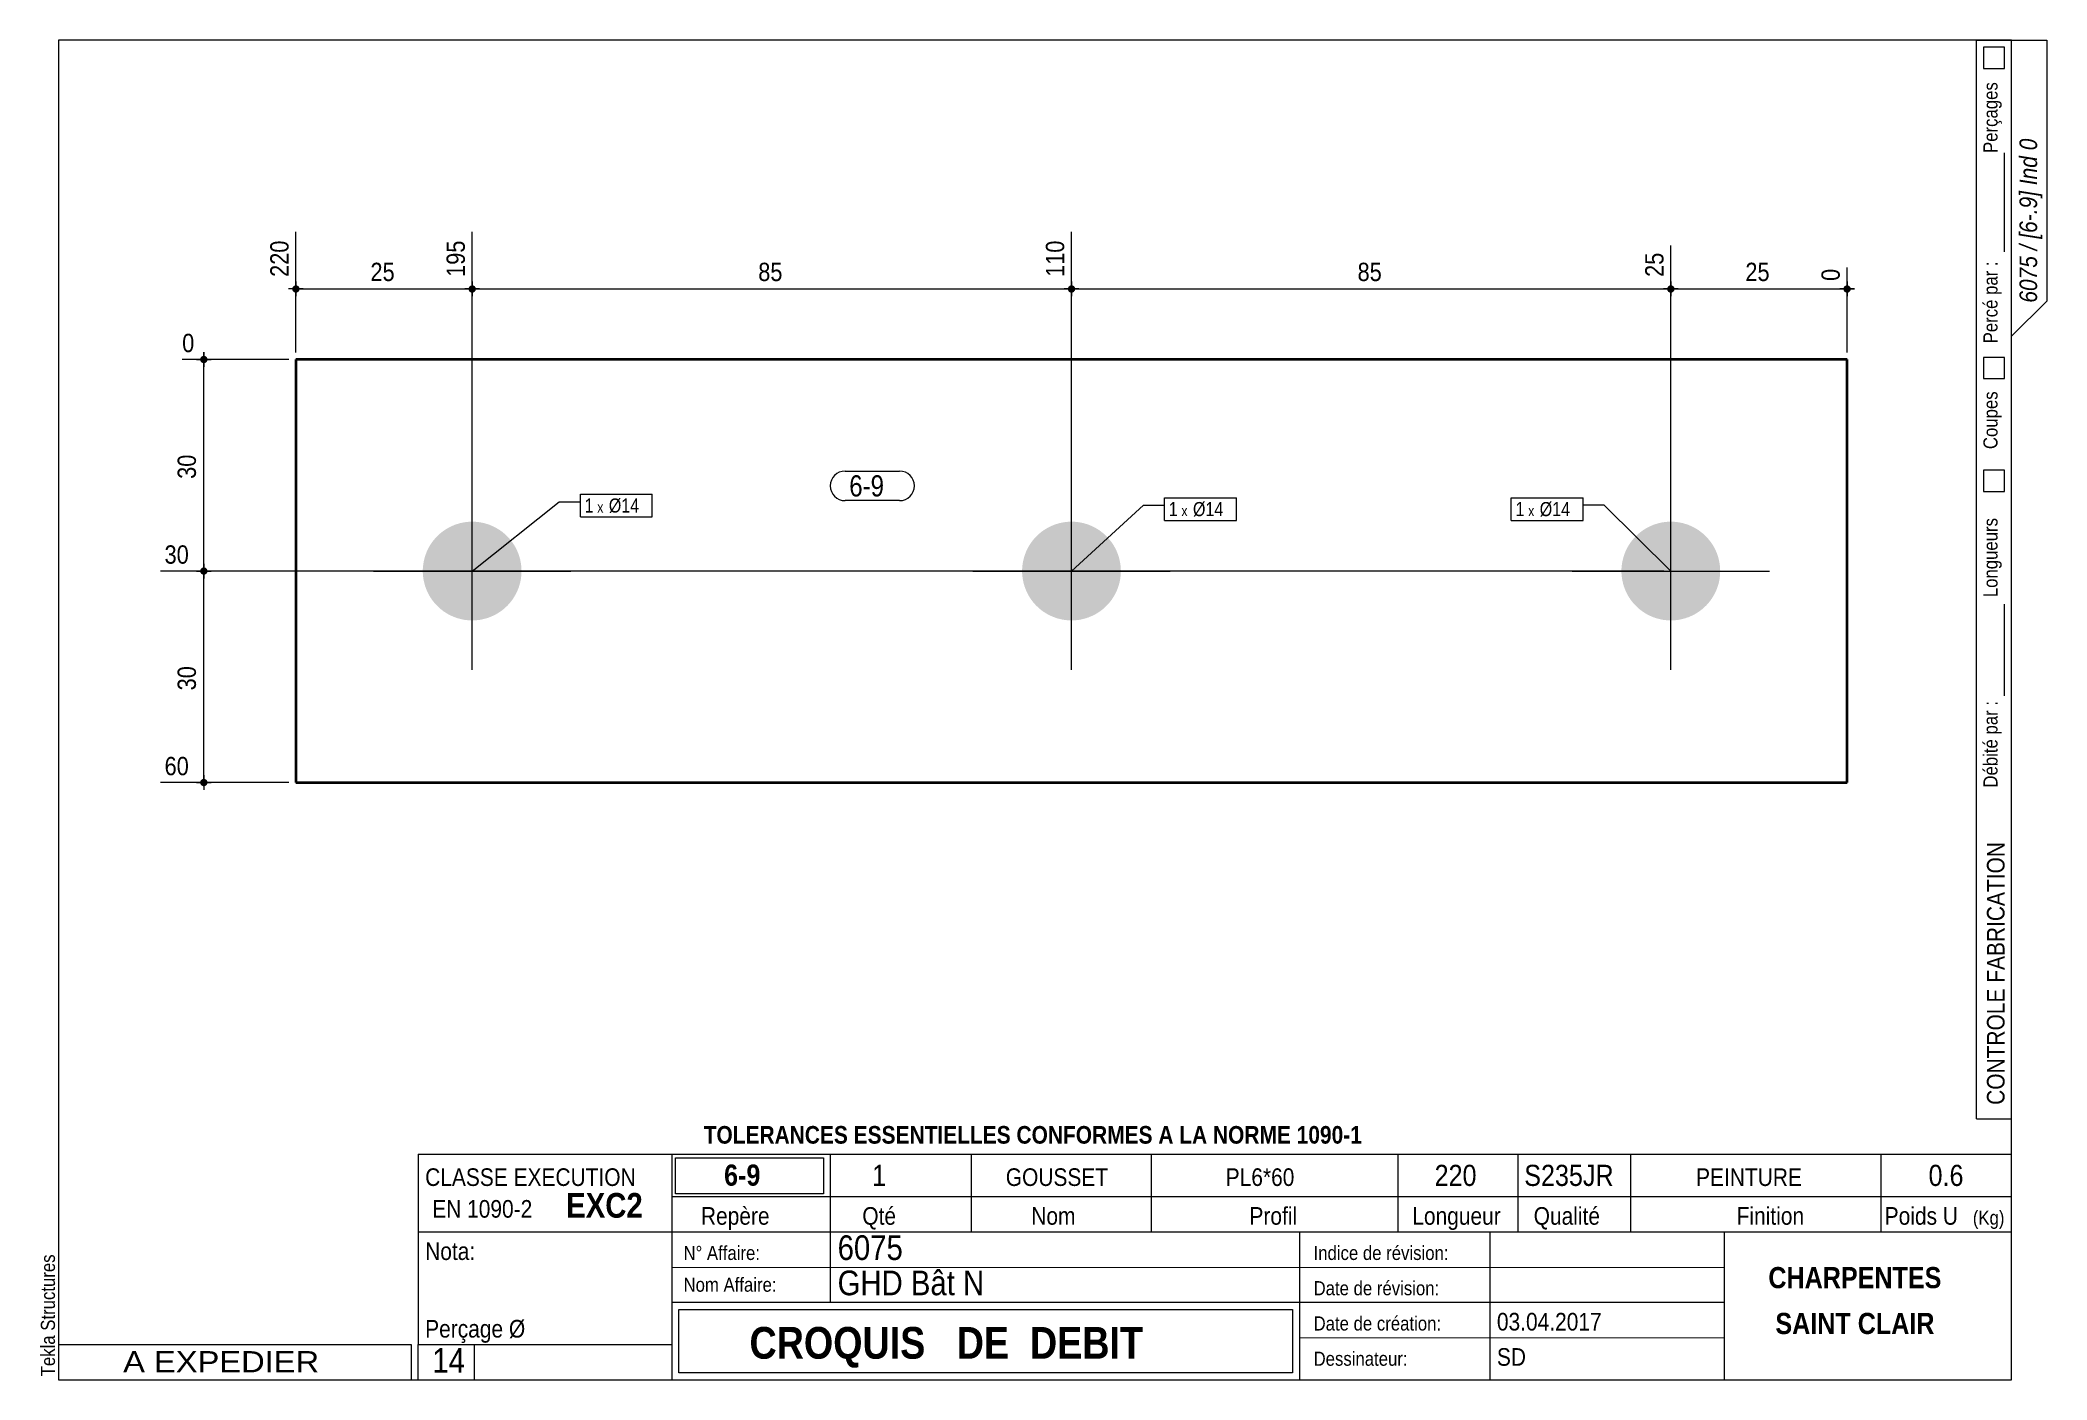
# Model space of a CAD drawing. Header units: millimetres. Extents: x 2 to 287, y 5 to 195.
import ezdxf

# ---------------------------------------------------------------- set-up
doc = ezdxf.new("R2010")
doc.units = ezdxf.units.MM
for name, color, linetype, lineweight in [('Autre type objet', 1, 'Continuous', 0), ('Boulon', 7, 'Continuous', 0), ('Cotation', 7, 'Continuous', 0), ('Désignation boulon', 3, 'Continuous', 0), ('Feuille dessin', 5, 'Continuous', 0), ('Piece', 2, 'Continuous', 0), ('Repère pièce', 3, 'Continuous', 0)]:
    doc.layers.add(name, color=color, linetype=linetype, lineweight=lineweight)
doc.styles.add('ARIAL', font='ARIAL.TTF')
doc.styles.add('ARIAL_BOLD', font='ARIALBD.TTF')
doc.styles.add('ARIAL_ITALIC', font='ARIALI.TTF')
doc.styles.add('ARIAL_NARROW', font='ARIAL.TTF')
doc.styles.add('COMIC_SANS_MS', font='COMIC.TTF')

# ---------------------------------------------------------------- blocks, each defined once
blk = doc.blocks.new('*A1')
at = {"layer": 'Boulon'}
blk.add_hatch(color=256, dxfattribs=at).paths.add_polyline_path([(63.58, 112.71), (63.49, 112.71), (63.41, 112.71), (63.32, 112.71), (63.24, 112.72), (63.15, 112.72), (63.06, 112.73), (62.98, 112.74), (62.89, 112.75), (62.81, 112.76), (62.72, 112.77), (62.64, 112.78), (62.55, 112.79), (62.47, 112.81), (62.38, 112.82), (62.3, 112.84), (62.22, 112.86), (62.13, 112.88), (62.05, 112.9), (61.96, 112.92), (61.88, 112.94), (61.8, 112.96), (61.72, 112.98), (61.63, 113.01), (61.55, 113.03), (61.47, 113.06), (61.39, 113.09), (61.31, 113.12), (61.23, 113.14), (61.15, 113.18), (61.07, 113.21), (60.99, 113.24), (60.91, 113.27), (60.83, 113.31), (60.75, 113.34), (60.67, 113.38), (60.59, 113.42), (60.52, 113.45), (60.44, 113.49), (60.37, 113.53), (60.29, 113.57), (60.21, 113.62), (60.14, 113.66), (60.07, 113.7), (59.99, 113.75), (59.92, 113.79), (59.85, 113.84), (59.78, 113.89), (59.7, 113.93), (59.63, 113.98), (59.56, 114.03), (59.5, 114.08), (59.43, 114.14), (59.36, 114.19), (59.29, 114.24), (59.22, 114.3), (59.16, 114.35), (59.09, 114.41), (59.03, 114.46), (58.96, 114.52), (58.9, 114.58), (58.84, 114.64), (58.78, 114.7), (58.72, 114.76), (58.66, 114.82), (58.6, 114.88), (58.54, 114.94), (58.48, 115.01), (58.42, 115.07), (58.36, 115.13), (58.31, 115.2), (58.25, 115.27), (58.2, 115.33), (58.15, 115.4), (58.09, 115.47), (58.04, 115.54), (57.99, 115.61), (57.94, 115.68), (57.89, 115.75), (57.85, 115.82), (57.8, 115.89), (57.75, 115.96), (57.71, 116.03), (57.66, 116.11), (57.62, 116.18), (57.57, 116.26), (57.53, 116.33), (57.49, 116.41), (57.45, 116.48), (57.41, 116.56), (57.37, 116.64), (57.34, 116.71), (57.3, 116.79), (57.27, 116.87), (57.23, 116.95), (57.2, 117.03), (57.17, 117.11), (57.13, 117.19), (57.1, 117.27), (57.07, 117.35), (57.05, 117.43), (57.02, 117.51), (56.99, 117.59), (56.97, 117.68), (56.94, 117.76), (56.92, 117.84), (56.9, 117.92), (56.88, 118.01), (56.86, 118.09), (56.84, 118.17), (56.82, 118.26), (56.8, 118.34), (56.78, 118.43), (56.77, 118.51), (56.75, 118.6), (56.74, 118.68), (56.73, 118.77), (56.72, 118.85), (56.71, 118.94), (56.7, 119.02), (56.69, 119.11), (56.69, 119.19), (56.68, 119.28), (56.67, 119.36), (56.67, 119.45), (56.67, 119.54), (56.67, 119.62), (56.67, 119.71), (56.67, 119.79), (56.67, 119.88), (56.67, 119.96), (56.67, 120.05), (56.68, 120.14), (56.69, 120.22), (56.69, 120.31), (56.7, 120.39), (56.71, 120.48), (56.72, 120.56), (56.73, 120.65), (56.74, 120.73), (56.76, 120.82), (56.77, 120.9), (56.78, 120.99), (56.8, 121.07), (56.82, 121.16), (56.84, 121.24), (56.86, 121.32), (56.88, 121.41), (56.9, 121.49), (56.92, 121.57), (56.94, 121.66), (56.97, 121.74), (56.99, 121.82), (57.02, 121.9), (57.05, 121.98), (57.08, 122.07), (57.11, 122.15), (57.14, 122.23), (57.17, 122.31), (57.2, 122.39), (57.23, 122.47), (57.27, 122.54), (57.3, 122.62), (57.34, 122.7), (57.38, 122.78), (57.41, 122.85), (57.45, 122.93), (57.49, 123.01), (57.53, 123.08), (57.58, 123.16), (57.62, 123.23), (57.66, 123.31), (57.71, 123.38), (57.75, 123.45), (57.8, 123.52), (57.85, 123.6), (57.89, 123.67), (57.94, 123.74), (57.99, 123.81), (58.04, 123.88), (58.1, 123.95), (58.15, 124.01), (58.2, 124.08), (58.26, 124.15), (58.31, 124.21), (58.37, 124.28), (58.42, 124.34), (58.48, 124.41), (58.54, 124.47), (58.6, 124.53), (58.66, 124.6), (58.72, 124.66), (58.78, 124.72), (58.84, 124.78), (58.9, 124.84), (58.97, 124.89), (59.03, 124.95), (59.1, 125.01), (59.16, 125.06), (59.23, 125.12), (59.29, 125.17), (59.36, 125.23), (59.43, 125.28), (59.5, 125.33), (59.57, 125.38), (59.64, 125.43), (59.71, 125.48), (59.78, 125.53), (59.85, 125.57), (59.92, 125.62), (60, 125.67), (60.07, 125.71), (60.14, 125.75), (60.22, 125.8), (60.29, 125.84), (60.37, 125.88), (60.44, 125.92), (60.52, 125.96), (60.6, 126), (60.67, 126.03), (60.75, 126.07), (60.83, 126.11), (60.91, 126.14), (60.99, 126.17), (61.07, 126.21), (61.15, 126.24), (61.23, 126.27), (61.31, 126.3), (61.39, 126.33), (61.47, 126.35), (61.55, 126.38), (61.64, 126.4), (61.72, 126.43), (61.8, 126.45), (61.88, 126.48), (61.97, 126.5), (62.05, 126.52), (62.13, 126.54), (62.22, 126.55), (62.3, 126.57), (62.39, 126.59), (62.47, 126.6), (62.56, 126.62), (62.64, 126.63), (62.73, 126.64), (62.81, 126.65), (62.9, 126.66), (62.98, 126.67), (63.07, 126.68), (63.15, 126.69), (63.24, 126.69), (63.32, 126.7), (63.41, 126.7), (63.5, 126.7), (63.58, 126.71), (63.67, 126.71), (63.75, 126.71), (63.84, 126.7), (63.93, 126.7), (64.01, 126.7), (64.1, 126.69), (64.18, 126.69), (64.27, 126.68), (64.35, 126.67), (64.44, 126.66), (64.52, 126.65), (64.61, 126.64), (64.69, 126.63), (64.78, 126.62), (64.86, 126.6), (64.95, 126.59), (65.03, 126.57), (65.12, 126.55), (65.2, 126.54), (65.28, 126.52), (65.37, 126.5), (65.45, 126.47), (65.53, 126.45), (65.62, 126.43), (65.7, 126.4), (65.78, 126.38), (65.86, 126.35), (65.94, 126.32), (66.03, 126.3), (66.11, 126.27), (66.19, 126.24), (66.27, 126.2), (66.35, 126.17), (66.43, 126.14), (66.5, 126.1), (66.58, 126.07), (66.66, 126.03), (66.74, 126), (66.81, 125.96), (66.89, 125.92), (66.97, 125.88), (67.04, 125.84), (67.12, 125.8), (67.19, 125.75), (67.27, 125.71), (67.34, 125.66), (67.41, 125.62), (67.48, 125.57), (67.56, 125.53), (67.63, 125.48), (67.7, 125.43), (67.77, 125.38), (67.84, 125.33), (67.91, 125.28), (67.97, 125.22), (68.04, 125.17), (68.11, 125.12), (68.17, 125.06), (68.24, 125.01), (68.3, 124.95), (68.37, 124.89), (68.43, 124.83), (68.49, 124.77), (68.56, 124.72), (68.62, 124.65), (68.68, 124.59), (68.74, 124.53), (68.8, 124.47), (68.85, 124.41), (68.91, 124.34), (68.97, 124.28), (69.02, 124.21), (69.08, 124.15), (69.13, 124.08), (69.19, 124.01), (69.24, 123.94), (69.29, 123.87), (69.34, 123.81), (69.39, 123.74), (69.44, 123.66), (69.49, 123.59), (69.53, 123.52), (69.58, 123.45), (69.63, 123.38), (69.67, 123.3), (69.71, 123.23), (69.76, 123.15), (69.8, 123.08), (69.84, 123), (69.88, 122.93), (69.92, 122.85), (69.96, 122.77), (69.99, 122.7), (70.03, 122.62), (70.07, 122.54), (70.1, 122.46), (70.13, 122.38), (70.17, 122.3), (70.2, 122.22), (70.23, 122.14), (70.26, 122.06), (70.29, 121.98), (70.31, 121.9), (70.34, 121.82), (70.37, 121.74), (70.39, 121.65), (70.41, 121.57), (70.44, 121.49), (70.46, 121.41), (70.48, 121.32), (70.5, 121.24), (70.51, 121.15), (70.53, 121.07), (70.55, 120.99), (70.56, 120.9), (70.58, 120.82), (70.59, 120.73), (70.6, 120.65), (70.61, 120.56), (70.62, 120.48), (70.63, 120.39), (70.64, 120.31), (70.65, 120.22), (70.65, 120.13), (70.66, 120.05), (70.66, 119.96), (70.66, 119.88), (70.67, 119.79), (70.67, 119.7), (70.67, 119.62), (70.66, 119.53), (70.66, 119.45), (70.66, 119.36), (70.65, 119.28), (70.65, 119.19), (70.64, 119.1), (70.63, 119.02), (70.62, 118.93), (70.61, 118.85), (70.6, 118.76), (70.59, 118.68), (70.58, 118.59), (70.56, 118.51), (70.55, 118.42), (70.53, 118.34), (70.51, 118.25), (70.5, 118.17), (70.48, 118.09), (70.46, 118), (70.43, 117.92), (70.41, 117.84), (70.39, 117.75), (70.36, 117.67), (70.34, 117.59), (70.31, 117.51), (70.29, 117.43), (70.26, 117.35), (70.23, 117.27), (70.2, 117.19), (70.17, 117.11), (70.13, 117.03), (70.1, 116.95), (70.07, 116.87), (70.03, 116.79), (69.99, 116.71), (69.96, 116.63), (69.92, 116.56), (69.88, 116.48), (69.84, 116.4), (69.8, 116.33), (69.76, 116.25), (69.71, 116.18), (69.67, 116.11), (69.62, 116.03), (69.58, 115.96), (69.53, 115.89), (69.49, 115.82), (69.44, 115.74), (69.39, 115.67), (69.34, 115.6), (69.29, 115.53), (69.24, 115.47), (69.18, 115.4), (69.13, 115.33), (69.08, 115.26), (69.02, 115.2), (68.97, 115.13), (68.91, 115.07), (68.85, 115), (68.79, 114.94), (68.74, 114.88), (68.68, 114.82), (68.62, 114.76), (68.55, 114.69), (68.49, 114.64), (68.43, 114.58), (68.37, 114.52), (68.3, 114.46), (68.24, 114.4), (68.17, 114.35), (68.11, 114.29), (68.04, 114.24), (67.97, 114.19), (67.9, 114.13), (67.84, 114.08), (67.77, 114.03), (67.7, 113.98), (67.63, 113.93), (67.55, 113.88), (67.48, 113.84), (67.41, 113.79), (67.34, 113.75), (67.26, 113.7), (67.19, 113.66), (67.12, 113.61), (67.04, 113.57), (66.96, 113.53), (66.89, 113.49), (66.81, 113.45), (66.74, 113.41), (66.66, 113.38), (66.58, 113.34), (66.5, 113.31), (66.42, 113.27), (66.34, 113.24), (66.26, 113.21), (66.18, 113.17), (66.1, 113.14), (66.02, 113.11), (65.94, 113.09), (65.86, 113.06), (65.78, 113.03), (65.7, 113.01), (65.61, 112.98), (65.53, 112.96), (65.45, 112.94), (65.37, 112.92), (65.28, 112.89), (65.2, 112.88), (65.11, 112.86), (65.03, 112.84), (64.95, 112.82), (64.86, 112.81), (64.78, 112.79), (64.69, 112.78), (64.61, 112.77), (64.52, 112.76), (64.44, 112.75), (64.35, 112.74), (64.27, 112.73), (64.18, 112.72), (64.09, 112.72), (64.01, 112.71), (63.92, 112.71), (63.84, 112.71), (63.75, 112.71), (63.66, 112.71)], flags=17)
at = {"layer": 'Boulon', "linetype": 'Continuous', "lineweight": 0}
for p, q in [((63.66, 105.71), (63.67, 133.71)), ((49.67, 119.71), (77.67, 119.7))]:
    blk.add_line(p, q, dxfattribs=at)
blk = doc.blocks.new('*A2')
at = {"layer": 'Boulon'}
blk.add_hatch(color=256, dxfattribs=at).paths.add_polyline_path([(233.58, 112.71), (233.49, 112.71), (233.41, 112.71), (233.32, 112.71), (233.24, 112.72), (233.15, 112.72), (233.07, 112.73), (232.98, 112.74), (232.89, 112.75), (232.81, 112.76), (232.72, 112.77), (232.64, 112.78), (232.55, 112.79), (232.47, 112.81), (232.38, 112.82), (232.3, 112.84), (232.22, 112.86), (232.13, 112.88), (232.05, 112.9), (231.97, 112.92), (231.88, 112.94), (231.8, 112.96), (231.72, 112.98), (231.63, 113.01), (231.55, 113.03), (231.47, 113.06), (231.39, 113.09), (231.31, 113.12), (231.23, 113.14), (231.15, 113.17), (231.07, 113.21), (230.99, 113.24), (230.91, 113.27), (230.83, 113.31), (230.75, 113.34), (230.67, 113.38), (230.6, 113.42), (230.52, 113.45), (230.44, 113.49), (230.37, 113.53), (230.29, 113.57), (230.22, 113.62), (230.14, 113.66), (230.07, 113.7), (229.99, 113.75), (229.92, 113.79), (229.85, 113.84), (229.78, 113.89), (229.71, 113.93), (229.64, 113.98), (229.57, 114.03), (229.5, 114.08), (229.43, 114.14), (229.36, 114.19), (229.29, 114.24), (229.23, 114.29), (229.16, 114.35), (229.09, 114.41), (229.03, 114.46), (228.97, 114.52), (228.9, 114.58), (228.84, 114.64), (228.78, 114.7), (228.72, 114.76), (228.66, 114.82), (228.6, 114.88), (228.54, 114.94), (228.48, 115), (228.42, 115.07), (228.37, 115.13), (228.31, 115.2), (228.26, 115.27), (228.2, 115.33), (228.15, 115.4), (228.1, 115.47), (228.04, 115.54), (227.99, 115.61), (227.94, 115.68), (227.89, 115.75), (227.85, 115.82), (227.8, 115.89), (227.75, 115.96), (227.71, 116.03), (227.66, 116.11), (227.62, 116.18), (227.58, 116.26), (227.53, 116.33), (227.49, 116.41), (227.45, 116.48), (227.41, 116.56), (227.38, 116.64), (227.34, 116.71), (227.3, 116.79), (227.27, 116.87), (227.23, 116.95), (227.2, 117.03), (227.17, 117.11), (227.14, 117.19), (227.1, 117.27), (227.08, 117.35), (227.05, 117.43), (227.02, 117.51), (226.99, 117.59), (226.97, 117.67), (226.94, 117.76), (226.92, 117.84), (226.9, 117.92), (226.88, 118), (226.86, 118.09), (226.84, 118.17), (226.82, 118.26), (226.8, 118.34), (226.78, 118.42), (226.77, 118.51), (226.76, 118.59), (226.74, 118.68), (226.73, 118.76), (226.72, 118.85), (226.71, 118.93), (226.7, 119.02), (226.69, 119.11), (226.69, 119.19), (226.68, 119.28), (226.67, 119.36), (226.67, 119.45), (226.67, 119.53), (226.67, 119.62), (226.67, 119.71), (226.67, 119.79), (226.67, 119.88), (226.67, 119.96), (226.67, 120.05), (226.68, 120.14), (226.69, 120.22), (226.69, 120.31), (226.7, 120.39), (226.71, 120.48), (226.72, 120.56), (226.73, 120.65), (226.74, 120.73), (226.76, 120.82), (226.77, 120.9), (226.78, 120.99), (226.8, 121.07), (226.82, 121.16), (226.84, 121.24), (226.86, 121.32), (226.88, 121.41), (226.9, 121.49), (226.92, 121.57), (226.94, 121.66), (226.97, 121.74), (226.99, 121.82), (227.02, 121.9), (227.05, 121.98), (227.08, 122.06), (227.1, 122.14), (227.14, 122.23), (227.17, 122.31), (227.2, 122.38), (227.23, 122.46), (227.27, 122.54), (227.3, 122.62), (227.34, 122.7), (227.38, 122.78), (227.41, 122.85), (227.45, 122.93), (227.49, 123.01), (227.53, 123.08), (227.58, 123.16), (227.62, 123.23), (227.66, 123.3), (227.71, 123.38), (227.75, 123.45), (227.8, 123.52), (227.85, 123.59), (227.89, 123.67), (227.94, 123.74), (227.99, 123.81), (228.04, 123.88), (228.1, 123.94), (228.15, 124.01), (228.2, 124.08), (228.26, 124.15), (228.31, 124.21), (228.37, 124.28), (228.42, 124.34), (228.48, 124.41), (228.54, 124.47), (228.6, 124.53), (228.66, 124.59), (228.72, 124.66), (228.78, 124.72), (228.84, 124.78), (228.9, 124.83), (228.97, 124.89), (229.03, 124.95), (229.09, 125.01), (229.16, 125.06), (229.23, 125.12), (229.29, 125.17), (229.36, 125.22), (229.43, 125.28), (229.5, 125.33), (229.57, 125.38), (229.64, 125.43), (229.71, 125.48), (229.78, 125.53), (229.85, 125.57), (229.92, 125.62), (229.99, 125.67), (230.07, 125.71), (230.14, 125.75), (230.22, 125.8), (230.29, 125.84), (230.37, 125.88), (230.44, 125.92), (230.52, 125.96), (230.6, 126), (230.67, 126.03), (230.75, 126.07), (230.83, 126.11), (230.91, 126.14), (230.99, 126.17), (231.07, 126.21), (231.15, 126.24), (231.23, 126.27), (231.31, 126.3), (231.39, 126.33), (231.47, 126.35), (231.55, 126.38), (231.63, 126.4), (231.72, 126.43), (231.8, 126.45), (231.88, 126.47), (231.97, 126.5), (232.05, 126.52), (232.13, 126.54), (232.22, 126.55), (232.3, 126.57), (232.38, 126.59), (232.47, 126.6), (232.55, 126.62), (232.64, 126.63), (232.72, 126.64), (232.81, 126.65), (232.89, 126.66), (232.98, 126.67), (233.07, 126.68), (233.15, 126.69), (233.24, 126.69), (233.32, 126.7), (233.41, 126.7), (233.49, 126.7), (233.58, 126.71), (233.67, 126.71), (233.75, 126.71), (233.84, 126.7), (233.92, 126.7), (234.01, 126.7), (234.1, 126.69), (234.18, 126.69), (234.27, 126.68), (234.35, 126.67), (234.44, 126.66), (234.52, 126.65), (234.61, 126.64), (234.69, 126.63), (234.78, 126.62), (234.86, 126.6), (234.95, 126.59), (235.03, 126.57), (235.12, 126.55), (235.2, 126.54), (235.28, 126.52), (235.37, 126.5), (235.45, 126.47), (235.53, 126.45), (235.62, 126.43), (235.7, 126.4), (235.78, 126.38), (235.86, 126.35), (235.94, 126.33), (236.02, 126.3), (236.11, 126.27), (236.19, 126.24), (236.27, 126.21), (236.34, 126.17), (236.42, 126.14), (236.5, 126.11), (236.58, 126.07), (236.66, 126.03), (236.74, 126), (236.81, 125.96), (236.89, 125.92), (236.97, 125.88), (237.04, 125.84), (237.12, 125.8), (237.19, 125.75), (237.26, 125.71), (237.34, 125.67), (237.41, 125.62), (237.48, 125.57), (237.56, 125.53), (237.63, 125.48), (237.7, 125.43), (237.77, 125.38), (237.84, 125.33), (237.9, 125.28), (237.97, 125.22), (238.04, 125.17), (238.11, 125.12), (238.17, 125.06), (238.24, 125.01), (238.3, 124.95), (238.37, 124.89), (238.43, 124.83), (238.49, 124.78), (238.55, 124.72), (238.62, 124.66), (238.68, 124.59), (238.74, 124.53), (238.79, 124.47), (238.85, 124.41), (238.91, 124.34), (238.97, 124.28), (239.02, 124.21), (239.08, 124.15), (239.13, 124.08), (239.18, 124.01), (239.24, 123.94), (239.29, 123.88), (239.34, 123.81), (239.39, 123.74), (239.44, 123.67), (239.49, 123.59), (239.53, 123.52), (239.58, 123.45), (239.63, 123.38), (239.67, 123.3), (239.71, 123.23), (239.76, 123.16), (239.8, 123.08), (239.84, 123.01), (239.88, 122.93), (239.92, 122.85), (239.96, 122.78), (239.99, 122.7), (240.03, 122.62), (240.07, 122.54), (240.1, 122.46), (240.13, 122.38), (240.17, 122.31), (240.2, 122.23), (240.23, 122.14), (240.26, 122.06), (240.29, 121.98), (240.31, 121.9), (240.34, 121.82), (240.36, 121.74), (240.39, 121.66), (240.41, 121.57), (240.44, 121.49), (240.46, 121.41), (240.48, 121.32), (240.5, 121.24), (240.51, 121.16), (240.53, 121.07), (240.55, 120.99), (240.56, 120.9), (240.58, 120.82), (240.59, 120.73), (240.6, 120.65), (240.61, 120.56), (240.62, 120.48), (240.63, 120.39), (240.64, 120.31), (240.65, 120.22), (240.65, 120.14), (240.66, 120.05), (240.66, 119.96), (240.66, 119.88), (240.67, 119.79), (240.67, 119.71), (240.67, 119.62), (240.66, 119.53), (240.66, 119.45), (240.66, 119.36), (240.65, 119.28), (240.65, 119.19), (240.64, 119.11), (240.63, 119.02), (240.62, 118.93), (240.61, 118.85), (240.6, 118.76), (240.59, 118.68), (240.58, 118.59), (240.56, 118.51), (240.55, 118.42), (240.53, 118.34), (240.51, 118.26), (240.5, 118.17), (240.48, 118.09), (240.46, 118), (240.44, 117.92), (240.41, 117.84), (240.39, 117.76), (240.36, 117.67), (240.34, 117.59), (240.31, 117.51), (240.29, 117.43), (240.26, 117.35), (240.23, 117.27), (240.2, 117.19), (240.17, 117.11), (240.13, 117.03), (240.1, 116.95), (240.07, 116.87), (240.03, 116.79), (239.99, 116.71), (239.96, 116.64), (239.92, 116.56), (239.88, 116.48), (239.84, 116.41), (239.8, 116.33), (239.76, 116.26), (239.71, 116.18), (239.67, 116.11), (239.63, 116.03), (239.58, 115.96), (239.53, 115.89), (239.49, 115.82), (239.44, 115.75), (239.39, 115.68), (239.34, 115.61), (239.29, 115.54), (239.24, 115.47), (239.18, 115.4), (239.13, 115.33), (239.08, 115.27), (239.02, 115.2), (238.97, 115.13), (238.91, 115.07), (238.85, 115), (238.79, 114.94), (238.74, 114.88), (238.68, 114.82), (238.62, 114.76), (238.55, 114.7), (238.49, 114.64), (238.43, 114.58), (238.37, 114.52), (238.3, 114.46), (238.24, 114.41), (238.17, 114.35), (238.11, 114.29), (238.04, 114.24), (237.97, 114.19), (237.9, 114.14), (237.84, 114.08), (237.77, 114.03), (237.7, 113.98), (237.63, 113.93), (237.56, 113.89), (237.48, 113.84), (237.41, 113.79), (237.34, 113.75), (237.26, 113.7), (237.19, 113.66), (237.12, 113.62), (237.04, 113.57), (236.97, 113.53), (236.89, 113.49), (236.81, 113.45), (236.74, 113.42), (236.66, 113.38), (236.58, 113.34), (236.5, 113.31), (236.42, 113.27), (236.34, 113.24), (236.27, 113.21), (236.19, 113.17), (236.11, 113.14), (236.02, 113.12), (235.94, 113.09), (235.86, 113.06), (235.78, 113.03), (235.7, 113.01), (235.62, 112.98), (235.53, 112.96), (235.45, 112.94), (235.37, 112.92), (235.28, 112.9), (235.2, 112.88), (235.12, 112.86), (235.03, 112.84), (234.95, 112.82), (234.86, 112.81), (234.78, 112.79), (234.69, 112.78), (234.61, 112.77), (234.52, 112.76), (234.44, 112.75), (234.35, 112.74), (234.27, 112.73), (234.18, 112.72), (234.1, 112.72), (234.01, 112.71), (233.92, 112.71), (233.84, 112.71), (233.75, 112.71), (233.67, 112.71)], flags=17)
at = {"layer": 'Boulon', "linetype": 'Continuous', "lineweight": 0}
for p, q in [((233.67, 105.71), (233.67, 133.71)), ((219.67, 119.71), (247.67, 119.71))]:
    blk.add_line(p, q, dxfattribs=at)
blk = doc.blocks.new('*A3')
at = {"layer": 'Boulon'}
blk.add_hatch(color=256, dxfattribs=at).paths.add_polyline_path([(148.58, 112.71), (148.49, 112.71), (148.41, 112.71), (148.32, 112.71), (148.23, 112.72), (148.15, 112.72), (148.06, 112.73), (147.98, 112.74), (147.89, 112.75), (147.81, 112.76), (147.72, 112.77), (147.64, 112.78), (147.55, 112.8), (147.47, 112.81), (147.38, 112.82), (147.3, 112.84), (147.21, 112.86), (147.13, 112.88), (147.05, 112.9), (146.96, 112.92), (146.88, 112.94), (146.8, 112.96), (146.71, 112.98), (146.63, 113.01), (146.55, 113.03), (146.47, 113.06), (146.39, 113.09), (146.31, 113.12), (146.23, 113.15), (146.14, 113.18), (146.06, 113.21), (145.99, 113.24), (145.91, 113.27), (145.83, 113.31), (145.75, 113.34), (145.67, 113.38), (145.59, 113.42), (145.52, 113.45), (145.44, 113.49), (145.36, 113.53), (145.29, 113.57), (145.21, 113.62), (145.14, 113.66), (145.07, 113.7), (144.99, 113.75), (144.92, 113.79), (144.85, 113.84), (144.78, 113.89), (144.7, 113.93), (144.63, 113.98), (144.56, 114.03), (144.49, 114.08), (144.43, 114.14), (144.36, 114.19), (144.29, 114.24), (144.22, 114.3), (144.16, 114.35), (144.09, 114.41), (144.03, 114.46), (143.96, 114.52), (143.9, 114.58), (143.84, 114.64), (143.78, 114.7), (143.71, 114.76), (143.65, 114.82), (143.59, 114.88), (143.54, 114.94), (143.48, 115.01), (143.42, 115.07), (143.36, 115.13), (143.31, 115.2), (143.25, 115.27), (143.2, 115.33), (143.15, 115.4), (143.09, 115.47), (143.04, 115.54), (142.99, 115.61), (142.94, 115.68), (142.89, 115.75), (142.84, 115.82), (142.8, 115.89), (142.75, 115.96), (142.71, 116.04), (142.66, 116.11), (142.62, 116.18), (142.57, 116.26), (142.53, 116.33), (142.49, 116.41), (142.45, 116.48), (142.41, 116.56), (142.37, 116.64), (142.34, 116.71), (142.3, 116.79), (142.27, 116.87), (142.23, 116.95), (142.2, 117.03), (142.17, 117.11), (142.13, 117.19), (142.1, 117.27), (142.07, 117.35), (142.05, 117.43), (142.02, 117.51), (141.99, 117.59), (141.97, 117.68), (141.94, 117.76), (141.92, 117.84), (141.9, 117.92), (141.87, 118.01), (141.85, 118.09), (141.84, 118.17), (141.82, 118.26), (141.8, 118.34), (141.78, 118.43), (141.77, 118.51), (141.75, 118.6), (141.74, 118.68), (141.73, 118.77), (141.72, 118.85), (141.71, 118.94), (141.7, 119.02), (141.69, 119.11), (141.68, 119.19), (141.68, 119.28), (141.67, 119.36), (141.67, 119.45), (141.67, 119.54), (141.67, 119.62), (141.67, 119.71), (141.67, 119.79), (141.67, 119.88), (141.67, 119.97), (141.67, 120.05), (141.68, 120.14), (141.68, 120.22), (141.69, 120.31), (141.7, 120.39), (141.71, 120.48), (141.72, 120.56), (141.73, 120.65), (141.74, 120.73), (141.75, 120.82), (141.77, 120.9), (141.78, 120.99), (141.8, 121.07), (141.82, 121.16), (141.84, 121.24), (141.86, 121.32), (141.88, 121.41), (141.9, 121.49), (141.92, 121.57), (141.94, 121.66), (141.97, 121.74), (141.99, 121.82), (142.02, 121.9), (142.05, 121.98), (142.08, 122.07), (142.1, 122.15), (142.14, 122.23), (142.17, 122.31), (142.2, 122.39), (142.23, 122.47), (142.27, 122.54), (142.3, 122.62), (142.34, 122.7), (142.38, 122.78), (142.41, 122.85), (142.45, 122.93), (142.49, 123.01), (142.53, 123.08), (142.58, 123.16), (142.62, 123.23), (142.66, 123.31), (142.71, 123.38), (142.75, 123.45), (142.8, 123.52), (142.85, 123.6), (142.89, 123.67), (142.94, 123.74), (142.99, 123.81), (143.04, 123.88), (143.1, 123.95), (143.15, 124.01), (143.2, 124.08), (143.26, 124.15), (143.31, 124.21), (143.37, 124.28), (143.42, 124.34), (143.48, 124.41), (143.54, 124.47), (143.6, 124.53), (143.66, 124.6), (143.72, 124.66), (143.78, 124.72), (143.84, 124.78), (143.9, 124.84), (143.97, 124.89), (144.03, 124.95), (144.09, 125.01), (144.16, 125.06), (144.23, 125.12), (144.29, 125.17), (144.36, 125.23), (144.43, 125.28), (144.5, 125.33), (144.57, 125.38), (144.64, 125.43), (144.71, 125.48), (144.78, 125.53), (144.85, 125.57), (144.92, 125.62), (144.99, 125.67), (145.07, 125.71), (145.14, 125.75), (145.22, 125.8), (145.29, 125.84), (145.37, 125.88), (145.44, 125.92), (145.52, 125.96), (145.6, 126), (145.67, 126.03), (145.75, 126.07), (145.83, 126.11), (145.91, 126.14), (145.99, 126.17), (146.07, 126.21), (146.15, 126.24), (146.23, 126.27), (146.31, 126.3), (146.39, 126.33), (146.47, 126.35), (146.55, 126.38), (146.64, 126.4), (146.72, 126.43), (146.8, 126.45), (146.88, 126.48), (146.97, 126.5), (147.05, 126.52), (147.13, 126.54), (147.22, 126.55), (147.3, 126.57), (147.39, 126.59), (147.47, 126.6), (147.56, 126.62), (147.64, 126.63), (147.73, 126.64), (147.81, 126.65), (147.9, 126.66), (147.98, 126.67), (148.07, 126.68), (148.15, 126.69), (148.24, 126.69), (148.32, 126.7), (148.41, 126.7), (148.5, 126.7), (148.58, 126.71), (148.67, 126.71), (148.75, 126.71), (148.84, 126.7), (148.92, 126.7), (149.01, 126.7), (149.1, 126.69), (149.18, 126.69), (149.27, 126.68), (149.35, 126.67), (149.44, 126.66), (149.52, 126.65), (149.61, 126.64), (149.69, 126.63), (149.78, 126.62), (149.86, 126.6), (149.95, 126.59), (150.03, 126.57), (150.12, 126.55), (150.2, 126.54), (150.28, 126.52), (150.37, 126.5), (150.45, 126.47), (150.53, 126.45), (150.62, 126.43), (150.7, 126.4), (150.78, 126.38), (150.86, 126.35), (150.94, 126.32), (151.03, 126.3), (151.11, 126.27), (151.19, 126.24), (151.27, 126.2), (151.35, 126.17), (151.42, 126.14), (151.5, 126.1), (151.58, 126.07), (151.66, 126.03), (151.74, 126), (151.81, 125.96), (151.89, 125.92), (151.97, 125.88), (152.04, 125.84), (152.12, 125.8), (152.19, 125.75), (152.27, 125.71), (152.34, 125.66), (152.41, 125.62), (152.48, 125.57), (152.56, 125.53), (152.63, 125.48), (152.7, 125.43), (152.77, 125.38), (152.84, 125.33), (152.91, 125.28), (152.97, 125.22), (153.04, 125.17), (153.11, 125.12), (153.17, 125.06), (153.24, 125.01), (153.3, 124.95), (153.37, 124.89), (153.43, 124.83), (153.49, 124.77), (153.56, 124.71), (153.62, 124.65), (153.68, 124.59), (153.74, 124.53), (153.8, 124.47), (153.85, 124.41), (153.91, 124.34), (153.97, 124.28), (154.02, 124.21), (154.08, 124.15), (154.13, 124.08), (154.18, 124.01), (154.24, 123.94), (154.29, 123.87), (154.34, 123.81), (154.39, 123.74), (154.44, 123.66), (154.49, 123.59), (154.53, 123.52), (154.58, 123.45), (154.63, 123.38), (154.67, 123.3), (154.71, 123.23), (154.76, 123.15), (154.8, 123.08), (154.84, 123), (154.88, 122.93), (154.92, 122.85), (154.96, 122.77), (154.99, 122.7), (155.03, 122.62), (155.07, 122.54), (155.1, 122.46), (155.13, 122.38), (155.17, 122.3), (155.2, 122.22), (155.23, 122.14), (155.26, 122.06), (155.29, 121.98), (155.31, 121.9), (155.34, 121.82), (155.36, 121.74), (155.39, 121.65), (155.41, 121.57), (155.43, 121.49), (155.46, 121.41), (155.48, 121.32), (155.5, 121.24), (155.51, 121.15), (155.53, 121.07), (155.55, 120.99), (155.56, 120.9), (155.58, 120.82), (155.59, 120.73), (155.6, 120.65), (155.61, 120.56), (155.62, 120.48), (155.63, 120.39), (155.64, 120.3), (155.65, 120.22), (155.65, 120.13), (155.66, 120.05), (155.66, 119.96), (155.66, 119.88), (155.67, 119.79), (155.67, 119.7), (155.67, 119.62), (155.66, 119.53), (155.66, 119.45), (155.66, 119.36), (155.65, 119.28), (155.65, 119.19), (155.64, 119.1), (155.63, 119.02), (155.62, 118.93), (155.61, 118.85), (155.6, 118.76), (155.59, 118.68), (155.58, 118.59), (155.56, 118.51), (155.55, 118.42), (155.53, 118.34), (155.51, 118.25), (155.5, 118.17), (155.48, 118.09), (155.46, 118), (155.43, 117.92), (155.41, 117.84), (155.39, 117.75), (155.36, 117.67), (155.34, 117.59), (155.31, 117.51), (155.28, 117.43), (155.26, 117.35), (155.23, 117.27), (155.2, 117.19), (155.16, 117.11), (155.13, 117.03), (155.1, 116.95), (155.06, 116.87), (155.03, 116.79), (154.99, 116.71), (154.96, 116.63), (154.92, 116.56), (154.88, 116.48), (154.84, 116.4), (154.8, 116.33), (154.76, 116.25), (154.71, 116.18), (154.67, 116.11), (154.62, 116.03), (154.58, 115.96), (154.53, 115.89), (154.48, 115.82), (154.44, 115.74), (154.39, 115.67), (154.34, 115.6), (154.29, 115.53), (154.24, 115.47), (154.18, 115.4), (154.13, 115.33), (154.08, 115.26), (154.02, 115.2), (153.96, 115.13), (153.91, 115.07), (153.85, 115), (153.79, 114.94), (153.73, 114.88), (153.67, 114.82), (153.61, 114.76), (153.55, 114.69), (153.49, 114.64), (153.43, 114.58), (153.37, 114.52), (153.3, 114.46), (153.24, 114.4), (153.17, 114.35), (153.11, 114.29), (153.04, 114.24), (152.97, 114.19), (152.9, 114.13), (152.83, 114.08), (152.76, 114.03), (152.69, 113.98), (152.62, 113.93), (152.55, 113.88), (152.48, 113.84), (152.41, 113.79), (152.34, 113.75), (152.26, 113.7), (152.19, 113.66), (152.11, 113.61), (152.04, 113.57), (151.96, 113.53), (151.89, 113.49), (151.81, 113.45), (151.73, 113.41), (151.66, 113.38), (151.58, 113.34), (151.5, 113.31), (151.42, 113.27), (151.34, 113.24), (151.26, 113.21), (151.18, 113.17), (151.1, 113.14), (151.02, 113.11), (150.94, 113.09), (150.86, 113.06), (150.78, 113.03), (150.7, 113.01), (150.61, 112.98), (150.53, 112.96), (150.45, 112.94), (150.36, 112.92), (150.28, 112.89), (150.2, 112.88), (150.11, 112.86), (150.03, 112.84), (149.95, 112.82), (149.86, 112.81), (149.78, 112.79), (149.69, 112.78), (149.61, 112.77), (149.52, 112.76), (149.44, 112.75), (149.35, 112.74), (149.26, 112.73), (149.18, 112.72), (149.09, 112.72), (149.01, 112.71), (148.92, 112.71), (148.84, 112.71), (148.75, 112.71), (148.66, 112.71)], flags=17)
at = {"layer": 'Boulon', "linetype": 'Continuous', "lineweight": 0}
for p, q in [((148.66, 105.71), (148.67, 133.71)), ((134.67, 119.71), (162.67, 119.7))]:
    blk.add_line(p, q, dxfattribs=at)
blk = doc.blocks.new('*A4')
at = {"layer": 'Piece', "color": 2, "linetype": 'Continuous', "lineweight": 40}
for p, q in [((258.666211, 149.705859), (38.666211, 149.705859)), ((38.666211, 149.705859), (38.666211, 89.705859)), ((258.666211, 89.705859), (258.666211, 149.705859)), ((38.666211, 89.705859), (258.666211, 89.705859))]:
    blk.add_line(p, q, dxfattribs=at)
blk = doc.blocks.new('*A5')
at = {"layer": 'Feuille dessin', "linetype": 'Continuous', "lineweight": 0}
for p, q in [((282, 195), (5, 195)), ((5, 195), (5, 5)), ((282, 5), (282, 195)), ((5, 5), (282, 5))]:
    blk.add_line(p, q, dxfattribs=at)
at = {"layer": 'Feuille dessin', "style": 'ARIAL', "width": 0.85}
blk.add_text('Tekla Structures', height=2, rotation=90, dxfattribs=at).set_placement((4.5, 5.5))
blk = doc.blocks.new('*A6')
at = {"layer": 'Autre type objet', "linetype": 'Continuous', "lineweight": 0}
for p, q in [((56, 37), (92, 37)), ((56, 37), (56, 10)), ((92, 37), (92, 10)), ((56, 26), (92, 26)), ((56, 10), (92, 10)), ((56, 5), (56, 10)), ((64, 5), (64, 10)), ((56, 5), (64, 5))]:
    blk.add_line(p, q, dxfattribs=at)
at = {"layer": 'Autre type objet', "width": 0.85}
for s, height, style, p in [('CLASSE EXECUTION', 2.5, 'ARIAL', (57, 32.5)), ('EXC2', 3.5, 'ARIAL_BOLD', (77, 28)), ('EN 1090-2', 2.5, 'ARIAL', (58, 28)), ('Nota:', 2.5, 'ARIAL', (57, 22)), ('Perçage Ø', 2.5, 'ARIAL', (57, 11)), ('14', 3.5, 'ARIAL_NARROW', (58.014234, 6))]:
    blk.add_text(s, height=height, dxfattribs=dict(at, style=style)).set_placement(p)
blk = doc.blocks.new('*A7')
at = {"layer": 'Autre type objet', "linetype": 'Continuous', "lineweight": 0}
for p, q in [((277, 42), (277, 195)), ((277, 195), (287, 195)), ((278, 194), (278, 191)), ((281, 194), (278, 194)), ((281, 191), (281, 194)), ((282, 42), (282, 195)), ((287, 195), (287, 158)), ((278, 191), (281, 191)), ((281, 165), (281, 179)), ((287, 158), (282, 153)), ((278, 150), (278, 147)), ((281, 150), (278, 150)), ((281, 147), (281, 150)), ((278, 147), (281, 147)), ((278, 134), (278, 131)), ((281, 134), (278, 134)), ((281, 131), (281, 134)), ((278, 131), (281, 131)), ((281, 102), (281, 115)), ((277, 42), (282, 42))]:
    blk.add_line(p, q, dxfattribs=at)
at = {"layer": 'Autre type objet', "width": 0.85}
for s, height, style, p in [('Perçages', 2, 'ARIAL', (280, 179)), ('6075 / [6-.9] Ind 0', 2.5, 'ARIAL_ITALIC', (285.619109, 157.760245)), ('Percé par :', 2, 'ARIAL', (280, 152)), ('Coupes', 2, 'ARIAL', (280, 137)), ('Longueurs', 2, 'ARIAL', (280, 116)), ('Débité par :', 2, 'ARIAL', (280, 89)), ('CONTROLE FABRICATION', 2.5, 'ARIAL', (281, 44))]:
    blk.add_text(s, height=height, rotation=90, dxfattribs=dict(at, style=style)).set_placement(p)
blk = doc.blocks.new('*A8')
at = {"layer": 'Autre type objet', "linetype": 'Continuous', "lineweight": 0}
for p, q in [((92, 37), (282, 37)), ((92, 37), (92, 31)), ((114.5, 31), (114.5, 37)), ((134.5, 31), (134.5, 37)), ((160, 31), (160, 37)), ((195, 31), (195, 37)), ((212, 31), (212, 37)), ((228, 31), (228, 37)), ((263.5, 31), (263.5, 37)), ((282, 31), (282, 37)), ((92.51953, 36.5), (113.5, 36.5)), ((92.51953, 31.394341), (92.51953, 36.5)), ((113.5, 36.5), (113.5, 31.394341)), ((113.5, 31.394341), (92.51953, 31.394341)), ((92, 31), (282, 31)), ((92, 31), (92, 5)), ((114.5, 16), (114.5, 31)), ((134.5, 26), (134.5, 31)), ((160, 26), (160, 31)), ((195, 26), (195, 31)), ((212, 26), (212, 31)), ((228, 26), (228, 31)), ((263.5, 26), (263.5, 31)), ((282, 5), (282, 31)), ((92, 26), (282, 26)), ((181, 26), (181, 5)), ((208, 26), (208, 5)), ((241.262466, 5), (241.262466, 26)), ((92, 21), (241.327069, 20.935451)), ((92, 16), (181, 16)), ((93, 15), (180, 15)), ((93, 6), (93, 15)), ((180, 15), (180, 6)), ((181, 16), (241.297815, 16.021151)), ((181, 11), (241.217807, 10.969512)), ((180, 6), (93, 6)), ((92, 5), (282, 5))]:
    blk.add_line(p, q, dxfattribs=at)
at = {"layer": 'Autre type objet', "width": 0.85}
for s, height, style, p in [('TOLERANCES ESSENTIELLES CONFORMES A LA NORME 1090-1', 2.5, 'ARIAL_BOLD', (96.5, 38.5)), ('6-9', 3, 'ARIAL_BOLD', (99.398273, 32.540141)), ('1', 3, 'ARIAL', (120.389893, 32.5)), ('GOUSSET', 2.5, 'ARIAL', (139.346924, 32.5)), ('PL6*60', 2.5, 'ARIAL', (170.537964, 32.5)), ('220', 3, 'ARIAL', (200.165771, 32.5)), ('S235JR', 3, 'ARIAL', (212.880127, 32.5)), ('PEINTURE', 2.5, 'ARIAL', (237.24646, 32.5)), ('0.6', 3, 'ARIAL', (270.222412, 32.5)), ('Repère', 2.5, 'ARIAL', (96.112978, 27)), ('Qté', 2.5, 'ARIAL', (119, 27)), ('Nom', 2.5, 'ARIAL', (142.961426, 27)), ('Profil', 2.5, 'ARIAL', (173.903564, 27)), ('Longueur', 2.5, 'ARIAL', (197, 27)), ('Qualité', 2.5, 'ARIAL', (214.218018, 27)), ('Finition', 2.5, 'ARIAL', (243, 27)), ('Poids U', 2.5, 'ARIAL', (264, 27)), ('(Kg)', 2, 'ARIAL', (276.5, 27)), ('N° Affaire:', 2, 'ARIAL', (93.640566, 22)), ('6075', 3.5, 'ARIAL', (115.5, 22)), ('Indice de révision:', 2, 'ARIAL', (183, 22)), ('GHD Bât N', 3.5, 'ARIAL', (115.5, 17)), ('CHARPENTES', 3, 'ARIAL_BOLD', (247.5, 18)), ('Nom Affaire:', 2, 'ARIAL', (93.640566, 17.5)), ('Date de révision:', 2, 'ARIAL', (183, 17)), ('03.04.2017', 2.5, 'ARIAL', (209, 12)), ('SAINT CLAIR', 3, 'ARIAL_BOLD', (248.5, 11.5)), ('CROQUIS   DE  DEBIT', 4.5, 'ARIAL_BOLD', (103, 8)), ('Date de création:', 2, 'ARIAL', (183, 12)), ('Dessinateur:', 2, 'ARIAL', (183, 7)), ('SD', 2.5, 'ARIAL', (209, 7))]:
    blk.add_text(s, height=height, dxfattribs=dict(at, style=style)).set_placement(p)
blk = doc.blocks.new('*A9')
at = {"layer": 'Autre type objet', "linetype": 'Continuous', "lineweight": 0}
for p, q in [((5, 10), (55, 10)), ((5, 10), (5, 5)), ((55, 10), (55, 5)), ((5, 5), (55, 5))]:
    blk.add_line(p, q, dxfattribs=at)
at = {"layer": 'Autre type objet', "style": 'ARIAL', "width": 1.105}
blk.add_text('A EXPEDIER', height=3, dxfattribs=at).set_placement((14.169647, 6.073465))
blk = doc.blocks.new('*A10')
at = {"layer": 'Cotation'}
for points in [[(25.59, 119.19), (25.56, 119.19), (25.53, 119.19), (25.51, 119.2), (25.48, 119.2), (25.46, 119.21), (25.44, 119.22), (25.41, 119.23), (25.39, 119.24), (25.37, 119.25), (25.34, 119.26), (25.32, 119.27), (25.3, 119.29), (25.28, 119.3), (25.26, 119.32), (25.24, 119.34), (25.23, 119.36), (25.21, 119.38), (25.19, 119.4), (25.18, 119.42), (25.17, 119.44), (25.15, 119.46), (25.14, 119.48), (25.13, 119.51), (25.12, 119.53), (25.11, 119.55), (25.11, 119.58), (25.1, 119.6), (25.1, 119.63), (25.09, 119.65), (25.09, 119.68), (25.09, 119.71), (25.09, 119.73), (25.09, 119.76), (25.1, 119.78), (25.1, 119.81), (25.11, 119.83), (25.11, 119.86), (25.12, 119.88), (25.13, 119.9), (25.14, 119.93), (25.15, 119.95), (25.17, 119.97), (25.18, 119.99), (25.19, 120.02), (25.21, 120.04), (25.23, 120.06), (25.24, 120.07), (25.26, 120.09), (25.28, 120.11), (25.3, 120.12), (25.32, 120.14), (25.34, 120.15), (25.37, 120.16), (25.39, 120.18), (25.41, 120.19), (25.44, 120.2), (25.46, 120.2), (25.48, 120.21), (25.51, 120.22), (25.53, 120.22), (25.56, 120.22), (25.59, 120.23), (25.61, 120.23), (25.64, 120.23), (25.66, 120.22), (25.69, 120.22), (25.71, 120.22), (25.74, 120.21), (25.76, 120.2), (25.79, 120.2), (25.81, 120.19), (25.83, 120.18), (25.86, 120.16), (25.88, 120.15), (25.9, 120.14), (25.92, 120.12), (25.94, 120.11), (25.96, 120.09), (25.98, 120.07), (26, 120.06), (26.01, 120.04), (26.03, 120.02), (26.04, 119.99), (26.06, 119.97), (26.07, 119.95), (26.08, 119.93), (26.09, 119.9), (26.1, 119.88), (26.11, 119.86), (26.12, 119.83), (26.12, 119.81), (26.13, 119.78), (26.13, 119.76), (26.13, 119.73), (26.13, 119.71), (26.13, 119.68), (26.13, 119.65), (26.13, 119.63), (26.12, 119.6), (26.12, 119.58), (26.11, 119.55), (26.1, 119.53), (26.09, 119.51), (26.08, 119.48), (26.07, 119.46), (26.06, 119.44), (26.04, 119.42), (26.03, 119.4), (26.01, 119.38), (26, 119.36), (25.98, 119.34), (25.96, 119.32), (25.94, 119.3), (25.92, 119.29), (25.9, 119.27), (25.88, 119.26), (25.86, 119.25), (25.83, 119.24), (25.81, 119.23), (25.79, 119.22), (25.76, 119.21), (25.74, 119.2), (25.71, 119.2), (25.69, 119.19), (25.66, 119.19), (25.64, 119.19), (25.61, 119.19)], [(25.59, 89.19), (25.56, 89.19), (25.53, 89.19), (25.51, 89.2), (25.48, 89.2), (25.46, 89.21), (25.44, 89.22), (25.41, 89.23), (25.39, 89.24), (25.37, 89.25), (25.34, 89.26), (25.32, 89.27), (25.3, 89.29), (25.28, 89.3), (25.26, 89.32), (25.24, 89.34), (25.23, 89.36), (25.21, 89.38), (25.19, 89.4), (25.18, 89.42), (25.17, 89.44), (25.15, 89.46), (25.14, 89.48), (25.13, 89.51), (25.12, 89.53), (25.11, 89.55), (25.11, 89.58), (25.1, 89.6), (25.1, 89.63), (25.09, 89.65), (25.09, 89.68), (25.09, 89.71), (25.09, 89.73), (25.09, 89.76), (25.1, 89.78), (25.1, 89.81), (25.11, 89.83), (25.11, 89.86), (25.12, 89.88), (25.13, 89.9), (25.14, 89.93), (25.15, 89.95), (25.17, 89.97), (25.18, 89.99), (25.19, 90.02), (25.21, 90.04), (25.23, 90.06), (25.24, 90.07), (25.26, 90.09), (25.28, 90.11), (25.3, 90.12), (25.32, 90.14), (25.34, 90.15), (25.37, 90.16), (25.39, 90.18), (25.41, 90.19), (25.44, 90.2), (25.46, 90.2), (25.48, 90.21), (25.51, 90.22), (25.53, 90.22), (25.56, 90.22), (25.59, 90.23), (25.61, 90.23), (25.64, 90.23), (25.66, 90.22), (25.69, 90.22), (25.71, 90.22), (25.74, 90.21), (25.76, 90.2), (25.79, 90.2), (25.81, 90.19), (25.83, 90.18), (25.86, 90.16), (25.88, 90.15), (25.9, 90.14), (25.92, 90.12), (25.94, 90.11), (25.96, 90.09), (25.98, 90.07), (26, 90.06), (26.01, 90.04), (26.03, 90.02), (26.04, 89.99), (26.06, 89.97), (26.07, 89.95), (26.08, 89.93), (26.09, 89.9), (26.1, 89.88), (26.11, 89.86), (26.12, 89.83), (26.12, 89.81), (26.13, 89.78), (26.13, 89.76), (26.13, 89.73), (26.13, 89.71), (26.13, 89.68), (26.13, 89.65), (26.13, 89.63), (26.12, 89.6), (26.12, 89.58), (26.11, 89.55), (26.1, 89.53), (26.09, 89.51), (26.08, 89.48), (26.07, 89.46), (26.06, 89.44), (26.04, 89.42), (26.03, 89.4), (26.01, 89.38), (26, 89.36), (25.98, 89.34), (25.96, 89.32), (25.94, 89.3), (25.92, 89.29), (25.9, 89.27), (25.88, 89.26), (25.86, 89.25), (25.83, 89.24), (25.81, 89.23), (25.79, 89.22), (25.76, 89.21), (25.74, 89.2), (25.71, 89.2), (25.69, 89.19), (25.66, 89.19), (25.64, 89.19), (25.61, 89.19)]]:
    blk.add_hatch(color=256, dxfattribs=at).paths.add_polyline_path(points, flags=17)
at = {"layer": 'Cotation', "linetype": 'Continuous', "lineweight": 0}
for p, q in [((232.67, 119.71), (19.46, 119.71)), ((24.57, 119.71), (26.65, 119.71)), ((25.61, 120.75), (25.61, 118.67)), ((25.61, 119.71), (25.61, 120.75)), ((25.61, 89.71), (25.61, 119.71)), ((37.67, 89.71), (19.46, 89.71)), ((24.57, 89.71), (26.65, 89.71)), ((25.61, 90.75), (25.61, 88.67)), ((25.61, 89.71), (25.61, 88.67))]:
    blk.add_line(p, q, dxfattribs=at)
at = {"layer": 'Cotation'}
for p in [(25.61, 119.71), (25.61, 89.71)]:
    blk.add_point(p, dxfattribs=at)
at = {"layer": 'Cotation', "style": 'ARIAL', "width": 0.85}
for s, p in [('30', (20.04, 120.75)), ('60', (20.04, 90.75))]:
    blk.add_text(s, height=2.6, dxfattribs=at).set_placement(p)
blk.add_text('30', height=2.6, rotation=90.0002, dxfattribs=at).set_placement((24.49, 102.78))
blk = doc.blocks.new('*A11')
at = {"layer": 'Cotation'}
for points in [[(25.59, 149.19), (25.56, 149.19), (25.53, 149.19), (25.51, 149.2), (25.48, 149.2), (25.46, 149.21), (25.44, 149.22), (25.41, 149.23), (25.39, 149.24), (25.37, 149.25), (25.34, 149.26), (25.32, 149.27), (25.3, 149.29), (25.28, 149.3), (25.26, 149.32), (25.24, 149.34), (25.23, 149.36), (25.21, 149.38), (25.19, 149.4), (25.18, 149.42), (25.17, 149.44), (25.15, 149.46), (25.14, 149.48), (25.13, 149.51), (25.12, 149.53), (25.11, 149.55), (25.11, 149.58), (25.1, 149.6), (25.1, 149.63), (25.09, 149.65), (25.09, 149.68), (25.09, 149.71), (25.09, 149.73), (25.09, 149.76), (25.1, 149.78), (25.1, 149.81), (25.11, 149.83), (25.11, 149.86), (25.12, 149.88), (25.13, 149.9), (25.14, 149.93), (25.15, 149.95), (25.17, 149.97), (25.18, 149.99), (25.19, 150.02), (25.21, 150.04), (25.23, 150.06), (25.24, 150.07), (25.26, 150.09), (25.28, 150.11), (25.3, 150.12), (25.32, 150.14), (25.34, 150.15), (25.37, 150.16), (25.39, 150.18), (25.41, 150.19), (25.44, 150.2), (25.46, 150.2), (25.48, 150.21), (25.51, 150.22), (25.53, 150.22), (25.56, 150.22), (25.59, 150.23), (25.61, 150.23), (25.64, 150.23), (25.66, 150.22), (25.69, 150.22), (25.71, 150.22), (25.74, 150.21), (25.76, 150.2), (25.79, 150.2), (25.81, 150.19), (25.83, 150.18), (25.86, 150.16), (25.88, 150.15), (25.9, 150.14), (25.92, 150.12), (25.94, 150.11), (25.96, 150.09), (25.98, 150.07), (26, 150.06), (26.01, 150.04), (26.03, 150.02), (26.04, 149.99), (26.06, 149.97), (26.07, 149.95), (26.08, 149.93), (26.09, 149.9), (26.1, 149.88), (26.11, 149.86), (26.12, 149.83), (26.12, 149.81), (26.13, 149.78), (26.13, 149.76), (26.13, 149.73), (26.13, 149.71), (26.13, 149.68), (26.13, 149.65), (26.13, 149.63), (26.12, 149.6), (26.12, 149.58), (26.11, 149.55), (26.1, 149.53), (26.09, 149.51), (26.08, 149.48), (26.07, 149.46), (26.06, 149.44), (26.04, 149.42), (26.03, 149.4), (26.01, 149.38), (26, 149.36), (25.98, 149.34), (25.96, 149.32), (25.94, 149.3), (25.92, 149.29), (25.9, 149.27), (25.88, 149.26), (25.86, 149.25), (25.83, 149.24), (25.81, 149.23), (25.79, 149.22), (25.76, 149.21), (25.74, 149.2), (25.71, 149.2), (25.69, 149.19), (25.66, 149.19), (25.64, 149.19), (25.61, 149.19)], [(25.59, 119.19), (25.56, 119.19), (25.53, 119.19), (25.51, 119.2), (25.48, 119.2), (25.46, 119.21), (25.44, 119.22), (25.41, 119.23), (25.39, 119.24), (25.37, 119.25), (25.34, 119.26), (25.32, 119.27), (25.3, 119.29), (25.28, 119.3), (25.26, 119.32), (25.24, 119.34), (25.23, 119.36), (25.21, 119.38), (25.19, 119.4), (25.18, 119.42), (25.17, 119.44), (25.15, 119.46), (25.14, 119.48), (25.13, 119.51), (25.12, 119.53), (25.11, 119.55), (25.11, 119.58), (25.1, 119.6), (25.1, 119.63), (25.09, 119.65), (25.09, 119.68), (25.09, 119.71), (25.09, 119.73), (25.09, 119.76), (25.1, 119.78), (25.1, 119.81), (25.11, 119.83), (25.11, 119.86), (25.12, 119.88), (25.13, 119.9), (25.14, 119.93), (25.15, 119.95), (25.17, 119.97), (25.18, 119.99), (25.19, 120.02), (25.21, 120.04), (25.23, 120.06), (25.24, 120.07), (25.26, 120.09), (25.28, 120.11), (25.3, 120.12), (25.32, 120.14), (25.34, 120.15), (25.37, 120.16), (25.39, 120.18), (25.41, 120.19), (25.44, 120.2), (25.46, 120.2), (25.48, 120.21), (25.51, 120.22), (25.53, 120.22), (25.56, 120.22), (25.59, 120.23), (25.61, 120.23), (25.64, 120.23), (25.66, 120.22), (25.69, 120.22), (25.71, 120.22), (25.74, 120.21), (25.76, 120.2), (25.79, 120.2), (25.81, 120.19), (25.83, 120.18), (25.86, 120.16), (25.88, 120.15), (25.9, 120.14), (25.92, 120.12), (25.94, 120.11), (25.96, 120.09), (25.98, 120.07), (26, 120.06), (26.01, 120.04), (26.03, 120.02), (26.04, 119.99), (26.06, 119.97), (26.07, 119.95), (26.08, 119.93), (26.09, 119.9), (26.1, 119.88), (26.11, 119.86), (26.12, 119.83), (26.12, 119.81), (26.13, 119.78), (26.13, 119.76), (26.13, 119.73), (26.13, 119.71), (26.13, 119.68), (26.13, 119.65), (26.13, 119.63), (26.12, 119.6), (26.12, 119.58), (26.11, 119.55), (26.1, 119.53), (26.09, 119.51), (26.08, 119.48), (26.07, 119.46), (26.06, 119.44), (26.04, 119.42), (26.03, 119.4), (26.01, 119.38), (26, 119.36), (25.98, 119.34), (25.96, 119.32), (25.94, 119.3), (25.92, 119.29), (25.9, 119.27), (25.88, 119.26), (25.86, 119.25), (25.83, 119.24), (25.81, 119.23), (25.79, 119.22), (25.76, 119.21), (25.74, 119.2), (25.71, 119.2), (25.69, 119.19), (25.66, 119.19), (25.64, 119.19), (25.61, 119.19)]]:
    blk.add_hatch(color=256, dxfattribs=at).paths.add_polyline_path(points, flags=17)
at = {"layer": 'Cotation', "linetype": 'Continuous', "lineweight": 0}
for p, q in [((37.67, 149.71), (22.54, 149.71)), ((24.57, 149.71), (26.65, 149.71)), ((25.61, 150.75), (25.61, 148.67)), ((25.61, 149.71), (25.61, 150.75)), ((25.61, 119.71), (25.61, 149.71)), ((232.67, 119.71), (19.46, 119.71)), ((24.57, 119.71), (26.65, 119.71)), ((25.61, 120.75), (25.61, 118.67)), ((25.61, 119.71), (25.61, 118.67))]:
    blk.add_line(p, q, dxfattribs=at)
at = {"layer": 'Cotation'}
for p in [(25.61, 149.71), (25.61, 119.71)]:
    blk.add_point(p, dxfattribs=at)
at = {"layer": 'Cotation', "style": 'ARIAL', "width": 0.85}
blk.add_text('0', height=2.6, dxfattribs=at).set_placement((22.54, 150.75))
blk.add_text('30', height=2.6, rotation=90.0002, dxfattribs=at).set_placement((24.49, 132.78))
blk = doc.blocks.new('*A12')
at = {"layer": 'Cotation'}
for points in [[(38.64, 159.19), (38.62, 159.19), (38.59, 159.19), (38.56, 159.2), (38.54, 159.2), (38.52, 159.21), (38.49, 159.22), (38.47, 159.23), (38.44, 159.24), (38.42, 159.25), (38.4, 159.26), (38.38, 159.27), (38.36, 159.29), (38.34, 159.3), (38.32, 159.32), (38.3, 159.34), (38.28, 159.36), (38.26, 159.38), (38.25, 159.4), (38.23, 159.42), (38.22, 159.44), (38.21, 159.46), (38.2, 159.48), (38.19, 159.51), (38.18, 159.53), (38.17, 159.55), (38.16, 159.58), (38.16, 159.6), (38.15, 159.63), (38.15, 159.65), (38.15, 159.68), (38.15, 159.71), (38.15, 159.73), (38.15, 159.76), (38.15, 159.78), (38.16, 159.81), (38.16, 159.83), (38.17, 159.86), (38.18, 159.88), (38.19, 159.9), (38.2, 159.93), (38.21, 159.95), (38.22, 159.97), (38.23, 159.99), (38.25, 160.02), (38.26, 160.04), (38.28, 160.06), (38.3, 160.07), (38.32, 160.09), (38.34, 160.11), (38.36, 160.12), (38.38, 160.14), (38.4, 160.15), (38.42, 160.16), (38.44, 160.18), (38.47, 160.19), (38.49, 160.2), (38.52, 160.2), (38.54, 160.21), (38.56, 160.22), (38.59, 160.22), (38.62, 160.22), (38.64, 160.23), (38.67, 160.23), (38.69, 160.23), (38.72, 160.22), (38.74, 160.22), (38.77, 160.22), (38.79, 160.21), (38.82, 160.2), (38.84, 160.2), (38.87, 160.19), (38.89, 160.18), (38.91, 160.16), (38.93, 160.15), (38.96, 160.14), (38.98, 160.12), (39, 160.11), (39.02, 160.09), (39.03, 160.07), (39.05, 160.06), (39.07, 160.04), (39.08, 160.02), (39.1, 159.99), (39.11, 159.97), (39.12, 159.95), (39.14, 159.93), (39.15, 159.9), (39.16, 159.88), (39.16, 159.86), (39.17, 159.83), (39.18, 159.81), (39.18, 159.78), (39.18, 159.76), (39.19, 159.73), (39.19, 159.71), (39.19, 159.68), (39.18, 159.65), (39.18, 159.63), (39.18, 159.6), (39.17, 159.58), (39.16, 159.55), (39.16, 159.53), (39.15, 159.51), (39.14, 159.48), (39.12, 159.46), (39.11, 159.44), (39.1, 159.42), (39.08, 159.4), (39.07, 159.38), (39.05, 159.36), (39.03, 159.34), (39.02, 159.32), (39, 159.3), (38.98, 159.29), (38.96, 159.27), (38.93, 159.26), (38.91, 159.25), (38.89, 159.24), (38.87, 159.23), (38.84, 159.22), (38.82, 159.21), (38.79, 159.2), (38.77, 159.2), (38.74, 159.19), (38.72, 159.19), (38.69, 159.19), (38.67, 159.19)], [(63.64, 159.19), (63.62, 159.19), (63.59, 159.19), (63.56, 159.2), (63.54, 159.2), (63.52, 159.21), (63.49, 159.22), (63.47, 159.23), (63.44, 159.24), (63.42, 159.25), (63.4, 159.26), (63.38, 159.27), (63.36, 159.29), (63.34, 159.3), (63.32, 159.32), (63.3, 159.34), (63.28, 159.36), (63.26, 159.38), (63.25, 159.4), (63.23, 159.42), (63.22, 159.44), (63.21, 159.46), (63.2, 159.48), (63.19, 159.51), (63.18, 159.53), (63.17, 159.55), (63.16, 159.58), (63.16, 159.6), (63.15, 159.63), (63.15, 159.65), (63.15, 159.68), (63.15, 159.71), (63.15, 159.73), (63.15, 159.76), (63.15, 159.78), (63.16, 159.81), (63.16, 159.83), (63.17, 159.86), (63.18, 159.88), (63.19, 159.9), (63.2, 159.93), (63.21, 159.95), (63.22, 159.97), (63.23, 159.99), (63.25, 160.02), (63.26, 160.04), (63.28, 160.06), (63.3, 160.07), (63.32, 160.09), (63.34, 160.11), (63.36, 160.12), (63.38, 160.14), (63.4, 160.15), (63.42, 160.16), (63.44, 160.18), (63.47, 160.19), (63.49, 160.2), (63.52, 160.2), (63.54, 160.21), (63.56, 160.22), (63.59, 160.22), (63.62, 160.22), (63.64, 160.23), (63.67, 160.23), (63.69, 160.23), (63.72, 160.22), (63.74, 160.22), (63.77, 160.22), (63.79, 160.21), (63.82, 160.2), (63.84, 160.2), (63.87, 160.19), (63.89, 160.18), (63.91, 160.16), (63.93, 160.15), (63.96, 160.14), (63.98, 160.12), (64, 160.11), (64.02, 160.09), (64.03, 160.07), (64.05, 160.06), (64.07, 160.04), (64.08, 160.02), (64.1, 159.99), (64.11, 159.97), (64.12, 159.95), (64.14, 159.93), (64.15, 159.9), (64.16, 159.88), (64.16, 159.86), (64.17, 159.83), (64.18, 159.81), (64.18, 159.78), (64.18, 159.76), (64.19, 159.73), (64.19, 159.71), (64.19, 159.68), (64.18, 159.65), (64.18, 159.63), (64.18, 159.6), (64.17, 159.58), (64.16, 159.55), (64.16, 159.53), (64.15, 159.51), (64.14, 159.48), (64.12, 159.46), (64.11, 159.44), (64.1, 159.42), (64.08, 159.4), (64.07, 159.38), (64.05, 159.36), (64.03, 159.34), (64.02, 159.32), (64, 159.3), (63.98, 159.29), (63.96, 159.27), (63.93, 159.26), (63.91, 159.25), (63.89, 159.24), (63.87, 159.23), (63.84, 159.22), (63.82, 159.21), (63.79, 159.2), (63.77, 159.2), (63.74, 159.19), (63.72, 159.19), (63.69, 159.19), (63.67, 159.19)]]:
    blk.add_hatch(color=256, dxfattribs=at).paths.add_polyline_path(points, flags=17)
at = {"layer": 'Cotation', "linetype": 'Continuous', "lineweight": 0}
for p, q in [((38.67, 150.71), (38.67, 167.79)), ((63.67, 120.71), (63.67, 167.79)), ((39.71, 159.71), (37.63, 159.71)), ((38.67, 159.71), (37.63, 159.71)), ((38.67, 160.75), (38.67, 158.67)), ((38.67, 159.71), (63.67, 159.71)), ((64.71, 159.71), (62.63, 159.71)), ((63.67, 160.75), (63.67, 158.67)), ((63.67, 159.71), (64.71, 159.71))]:
    blk.add_line(p, q, dxfattribs=at)
at = {"layer": 'Cotation'}
for p in [(38.67, 159.71), (63.67, 159.71)]:
    blk.add_point(p, dxfattribs=at)
at = {"layer": 'Cotation', "style": 'ARIAL', "width": 0.85}
for s, p in [('220', (37.63, 161.42)), ('195', (62.63, 161.42))]:
    blk.add_text(s, height=2.6, rotation=90.0002, dxfattribs=at).set_placement(p)
blk.add_text('25', height=2.6, dxfattribs=at).set_placement((49.24, 160.83))
blk = doc.blocks.new('*A13')
at = {"layer": 'Cotation'}
for points in [[(63.64, 159.19), (63.62, 159.19), (63.59, 159.19), (63.56, 159.2), (63.54, 159.2), (63.52, 159.21), (63.49, 159.22), (63.47, 159.23), (63.44, 159.24), (63.42, 159.25), (63.4, 159.26), (63.38, 159.27), (63.36, 159.29), (63.34, 159.3), (63.32, 159.32), (63.3, 159.34), (63.28, 159.36), (63.26, 159.38), (63.25, 159.4), (63.23, 159.42), (63.22, 159.44), (63.21, 159.46), (63.2, 159.48), (63.19, 159.51), (63.18, 159.53), (63.17, 159.55), (63.16, 159.58), (63.16, 159.6), (63.15, 159.63), (63.15, 159.65), (63.15, 159.68), (63.15, 159.71), (63.15, 159.73), (63.15, 159.76), (63.15, 159.78), (63.16, 159.81), (63.16, 159.83), (63.17, 159.86), (63.18, 159.88), (63.19, 159.9), (63.2, 159.93), (63.21, 159.95), (63.22, 159.97), (63.23, 159.99), (63.25, 160.02), (63.26, 160.04), (63.28, 160.06), (63.3, 160.07), (63.32, 160.09), (63.34, 160.11), (63.36, 160.12), (63.38, 160.14), (63.4, 160.15), (63.42, 160.16), (63.44, 160.18), (63.47, 160.19), (63.49, 160.2), (63.52, 160.2), (63.54, 160.21), (63.56, 160.22), (63.59, 160.22), (63.62, 160.22), (63.64, 160.23), (63.67, 160.23), (63.69, 160.23), (63.72, 160.22), (63.74, 160.22), (63.77, 160.22), (63.79, 160.21), (63.82, 160.2), (63.84, 160.2), (63.87, 160.19), (63.89, 160.18), (63.91, 160.16), (63.93, 160.15), (63.96, 160.14), (63.98, 160.12), (64, 160.11), (64.02, 160.09), (64.03, 160.07), (64.05, 160.06), (64.07, 160.04), (64.08, 160.02), (64.1, 159.99), (64.11, 159.97), (64.12, 159.95), (64.14, 159.93), (64.15, 159.9), (64.16, 159.88), (64.16, 159.86), (64.17, 159.83), (64.18, 159.81), (64.18, 159.78), (64.18, 159.76), (64.19, 159.73), (64.19, 159.71), (64.19, 159.68), (64.18, 159.65), (64.18, 159.63), (64.18, 159.6), (64.17, 159.58), (64.16, 159.55), (64.16, 159.53), (64.15, 159.51), (64.14, 159.48), (64.12, 159.46), (64.11, 159.44), (64.1, 159.42), (64.08, 159.4), (64.07, 159.38), (64.05, 159.36), (64.03, 159.34), (64.02, 159.32), (64, 159.3), (63.98, 159.29), (63.96, 159.27), (63.93, 159.26), (63.91, 159.25), (63.89, 159.24), (63.87, 159.23), (63.84, 159.22), (63.82, 159.21), (63.79, 159.2), (63.77, 159.2), (63.74, 159.19), (63.72, 159.19), (63.69, 159.19), (63.67, 159.19)], [(148.64, 159.19), (148.61, 159.19), (148.59, 159.19), (148.56, 159.2), (148.54, 159.2), (148.51, 159.21), (148.49, 159.22), (148.47, 159.23), (148.44, 159.24), (148.42, 159.25), (148.4, 159.26), (148.38, 159.27), (148.36, 159.29), (148.34, 159.3), (148.32, 159.32), (148.3, 159.34), (148.28, 159.36), (148.26, 159.38), (148.25, 159.4), (148.23, 159.42), (148.22, 159.44), (148.21, 159.46), (148.2, 159.48), (148.19, 159.51), (148.18, 159.53), (148.17, 159.55), (148.16, 159.58), (148.16, 159.6), (148.15, 159.63), (148.15, 159.65), (148.15, 159.68), (148.15, 159.71), (148.15, 159.73), (148.15, 159.76), (148.15, 159.78), (148.16, 159.81), (148.16, 159.83), (148.17, 159.86), (148.18, 159.88), (148.19, 159.9), (148.2, 159.93), (148.21, 159.95), (148.22, 159.97), (148.23, 159.99), (148.25, 160.02), (148.26, 160.04), (148.28, 160.06), (148.3, 160.07), (148.32, 160.09), (148.34, 160.11), (148.36, 160.12), (148.38, 160.14), (148.4, 160.15), (148.42, 160.16), (148.44, 160.18), (148.47, 160.19), (148.49, 160.2), (148.51, 160.2), (148.54, 160.21), (148.56, 160.22), (148.59, 160.22), (148.61, 160.22), (148.64, 160.23), (148.67, 160.23), (148.69, 160.23), (148.72, 160.22), (148.74, 160.22), (148.77, 160.22), (148.79, 160.21), (148.82, 160.2), (148.84, 160.2), (148.86, 160.19), (148.89, 160.18), (148.91, 160.16), (148.93, 160.15), (148.95, 160.14), (148.98, 160.12), (149, 160.11), (149.01, 160.09), (149.03, 160.07), (149.05, 160.06), (149.07, 160.04), (149.08, 160.02), (149.1, 159.99), (149.11, 159.97), (149.12, 159.95), (149.14, 159.93), (149.15, 159.9), (149.16, 159.88), (149.16, 159.86), (149.17, 159.83), (149.18, 159.81), (149.18, 159.78), (149.18, 159.76), (149.18, 159.73), (149.19, 159.71), (149.18, 159.68), (149.18, 159.65), (149.18, 159.63), (149.18, 159.6), (149.17, 159.58), (149.16, 159.55), (149.16, 159.53), (149.15, 159.51), (149.14, 159.48), (149.12, 159.46), (149.11, 159.44), (149.1, 159.42), (149.08, 159.4), (149.07, 159.38), (149.05, 159.36), (149.03, 159.34), (149.01, 159.32), (149, 159.3), (148.98, 159.29), (148.95, 159.27), (148.93, 159.26), (148.91, 159.25), (148.89, 159.24), (148.86, 159.23), (148.84, 159.22), (148.82, 159.21), (148.79, 159.2), (148.77, 159.2), (148.74, 159.19), (148.72, 159.19), (148.69, 159.19), (148.67, 159.19)]]:
    blk.add_hatch(color=256, dxfattribs=at).paths.add_polyline_path(points, flags=17)
at = {"layer": 'Cotation', "linetype": 'Continuous', "lineweight": 0}
for p, q in [((63.67, 120.71), (63.67, 167.79)), ((148.67, 120.71), (148.67, 167.79)), ((64.71, 159.71), (62.63, 159.71)), ((63.67, 159.71), (62.63, 159.71)), ((63.67, 160.75), (63.67, 158.67)), ((63.67, 159.71), (148.67, 159.71)), ((149.71, 159.71), (147.63, 159.71)), ((148.67, 160.75), (148.67, 158.67)), ((148.67, 159.71), (149.71, 159.71))]:
    blk.add_line(p, q, dxfattribs=at)
at = {"layer": 'Cotation'}
for p in [(63.67, 159.71), (148.67, 159.71)]:
    blk.add_point(p, dxfattribs=at)
at = {"layer": 'Cotation', "style": 'ARIAL', "width": 0.85}
blk.add_text('110', height=2.6, rotation=90.0002, dxfattribs=at).set_placement((147.63, 161.42))
blk.add_text('85', height=2.6, dxfattribs=at).set_placement((104.24, 160.83))
blk = doc.blocks.new('*A14')
at = {"layer": 'Cotation'}
for points in [[(148.64, 159.19), (148.61, 159.19), (148.59, 159.19), (148.56, 159.2), (148.54, 159.2), (148.51, 159.21), (148.49, 159.22), (148.47, 159.23), (148.44, 159.24), (148.42, 159.25), (148.4, 159.26), (148.38, 159.27), (148.36, 159.29), (148.34, 159.3), (148.32, 159.32), (148.3, 159.34), (148.28, 159.36), (148.26, 159.38), (148.25, 159.4), (148.23, 159.42), (148.22, 159.44), (148.21, 159.46), (148.2, 159.48), (148.19, 159.51), (148.18, 159.53), (148.17, 159.55), (148.16, 159.58), (148.16, 159.6), (148.15, 159.63), (148.15, 159.65), (148.15, 159.68), (148.15, 159.71), (148.15, 159.73), (148.15, 159.76), (148.15, 159.78), (148.16, 159.81), (148.16, 159.83), (148.17, 159.86), (148.18, 159.88), (148.19, 159.9), (148.2, 159.93), (148.21, 159.95), (148.22, 159.97), (148.23, 159.99), (148.25, 160.02), (148.26, 160.04), (148.28, 160.06), (148.3, 160.07), (148.32, 160.09), (148.34, 160.11), (148.36, 160.12), (148.38, 160.14), (148.4, 160.15), (148.42, 160.16), (148.44, 160.18), (148.47, 160.19), (148.49, 160.2), (148.51, 160.2), (148.54, 160.21), (148.56, 160.22), (148.59, 160.22), (148.61, 160.22), (148.64, 160.23), (148.67, 160.23), (148.69, 160.23), (148.72, 160.22), (148.74, 160.22), (148.77, 160.22), (148.79, 160.21), (148.82, 160.2), (148.84, 160.2), (148.86, 160.19), (148.89, 160.18), (148.91, 160.16), (148.93, 160.15), (148.95, 160.14), (148.98, 160.12), (149, 160.11), (149.01, 160.09), (149.03, 160.07), (149.05, 160.06), (149.07, 160.04), (149.08, 160.02), (149.1, 159.99), (149.11, 159.97), (149.12, 159.95), (149.14, 159.93), (149.15, 159.9), (149.16, 159.88), (149.16, 159.86), (149.17, 159.83), (149.18, 159.81), (149.18, 159.78), (149.18, 159.76), (149.18, 159.73), (149.19, 159.71), (149.18, 159.68), (149.18, 159.65), (149.18, 159.63), (149.18, 159.6), (149.17, 159.58), (149.16, 159.55), (149.16, 159.53), (149.15, 159.51), (149.14, 159.48), (149.12, 159.46), (149.11, 159.44), (149.1, 159.42), (149.08, 159.4), (149.07, 159.38), (149.05, 159.36), (149.03, 159.34), (149.01, 159.32), (149, 159.3), (148.98, 159.29), (148.95, 159.27), (148.93, 159.26), (148.91, 159.25), (148.89, 159.24), (148.86, 159.23), (148.84, 159.22), (148.82, 159.21), (148.79, 159.2), (148.77, 159.2), (148.74, 159.19), (148.72, 159.19), (148.69, 159.19), (148.67, 159.19)], [(233.64, 159.19), (233.62, 159.19), (233.59, 159.19), (233.56, 159.2), (233.54, 159.2), (233.52, 159.21), (233.49, 159.22), (233.47, 159.23), (233.44, 159.24), (233.42, 159.25), (233.4, 159.26), (233.38, 159.27), (233.36, 159.29), (233.34, 159.3), (233.32, 159.32), (233.3, 159.34), (233.28, 159.36), (233.26, 159.38), (233.25, 159.4), (233.23, 159.42), (233.22, 159.44), (233.21, 159.46), (233.2, 159.48), (233.19, 159.51), (233.18, 159.53), (233.17, 159.55), (233.16, 159.58), (233.16, 159.6), (233.15, 159.63), (233.15, 159.65), (233.15, 159.68), (233.15, 159.71), (233.15, 159.73), (233.15, 159.76), (233.15, 159.78), (233.16, 159.81), (233.16, 159.83), (233.17, 159.86), (233.18, 159.88), (233.19, 159.9), (233.2, 159.93), (233.21, 159.95), (233.22, 159.97), (233.23, 159.99), (233.25, 160.02), (233.26, 160.04), (233.28, 160.06), (233.3, 160.07), (233.32, 160.09), (233.34, 160.11), (233.36, 160.12), (233.38, 160.14), (233.4, 160.15), (233.42, 160.16), (233.44, 160.18), (233.47, 160.19), (233.49, 160.2), (233.52, 160.2), (233.54, 160.21), (233.56, 160.22), (233.59, 160.22), (233.62, 160.22), (233.64, 160.23), (233.67, 160.23), (233.69, 160.23), (233.72, 160.22), (233.74, 160.22), (233.77, 160.22), (233.79, 160.21), (233.82, 160.2), (233.84, 160.2), (233.87, 160.19), (233.89, 160.18), (233.91, 160.16), (233.93, 160.15), (233.96, 160.14), (233.98, 160.12), (234, 160.11), (234.02, 160.09), (234.03, 160.07), (234.05, 160.06), (234.07, 160.04), (234.08, 160.02), (234.1, 159.99), (234.11, 159.97), (234.12, 159.95), (234.14, 159.93), (234.15, 159.9), (234.16, 159.88), (234.16, 159.86), (234.17, 159.83), (234.18, 159.81), (234.18, 159.78), (234.18, 159.76), (234.19, 159.73), (234.19, 159.71), (234.19, 159.68), (234.18, 159.65), (234.18, 159.63), (234.18, 159.6), (234.17, 159.58), (234.16, 159.55), (234.16, 159.53), (234.15, 159.51), (234.14, 159.48), (234.12, 159.46), (234.11, 159.44), (234.1, 159.42), (234.08, 159.4), (234.07, 159.38), (234.05, 159.36), (234.03, 159.34), (234.02, 159.32), (234, 159.3), (233.98, 159.29), (233.96, 159.27), (233.93, 159.26), (233.91, 159.25), (233.89, 159.24), (233.87, 159.23), (233.84, 159.22), (233.82, 159.21), (233.79, 159.2), (233.77, 159.2), (233.74, 159.19), (233.72, 159.19), (233.69, 159.19), (233.67, 159.19)]]:
    blk.add_hatch(color=256, dxfattribs=at).paths.add_polyline_path(points, flags=17)
at = {"layer": 'Cotation', "linetype": 'Continuous', "lineweight": 0}
for p, q in [((148.67, 120.71), (148.67, 167.79)), ((233.67, 120.71), (233.67, 165.86)), ((149.71, 159.71), (147.63, 159.71)), ((148.67, 159.71), (147.63, 159.71)), ((148.67, 160.75), (148.67, 158.67)), ((148.67, 159.71), (233.67, 159.71)), ((234.71, 159.71), (232.63, 159.71)), ((233.67, 160.75), (233.67, 158.67)), ((233.67, 159.71), (234.71, 159.71))]:
    blk.add_line(p, q, dxfattribs=at)
at = {"layer": 'Cotation'}
for p in [(148.67, 159.71), (233.67, 159.71)]:
    blk.add_point(p, dxfattribs=at)
at = {"layer": 'Cotation', "style": 'ARIAL', "width": 0.85}
blk.add_text('85', height=2.6, dxfattribs=at).set_placement((189.24, 160.83))
blk.add_text('25', height=2.6, rotation=90.0002, dxfattribs=at).set_placement((232.63, 161.42))
blk = doc.blocks.new('*A15')
at = {"layer": 'Cotation'}
for points in [[(233.64, 159.19), (233.62, 159.19), (233.59, 159.19), (233.56, 159.2), (233.54, 159.2), (233.52, 159.21), (233.49, 159.22), (233.47, 159.23), (233.44, 159.24), (233.42, 159.25), (233.4, 159.26), (233.38, 159.27), (233.36, 159.29), (233.34, 159.3), (233.32, 159.32), (233.3, 159.34), (233.28, 159.36), (233.26, 159.38), (233.25, 159.4), (233.23, 159.42), (233.22, 159.44), (233.21, 159.46), (233.2, 159.48), (233.19, 159.51), (233.18, 159.53), (233.17, 159.55), (233.16, 159.58), (233.16, 159.6), (233.15, 159.63), (233.15, 159.65), (233.15, 159.68), (233.15, 159.71), (233.15, 159.73), (233.15, 159.76), (233.15, 159.78), (233.16, 159.81), (233.16, 159.83), (233.17, 159.86), (233.18, 159.88), (233.19, 159.9), (233.2, 159.93), (233.21, 159.95), (233.22, 159.97), (233.23, 159.99), (233.25, 160.02), (233.26, 160.04), (233.28, 160.06), (233.3, 160.07), (233.32, 160.09), (233.34, 160.11), (233.36, 160.12), (233.38, 160.14), (233.4, 160.15), (233.42, 160.16), (233.44, 160.18), (233.47, 160.19), (233.49, 160.2), (233.52, 160.2), (233.54, 160.21), (233.56, 160.22), (233.59, 160.22), (233.62, 160.22), (233.64, 160.23), (233.67, 160.23), (233.69, 160.23), (233.72, 160.22), (233.74, 160.22), (233.77, 160.22), (233.79, 160.21), (233.82, 160.2), (233.84, 160.2), (233.87, 160.19), (233.89, 160.18), (233.91, 160.16), (233.93, 160.15), (233.96, 160.14), (233.98, 160.12), (234, 160.11), (234.02, 160.09), (234.03, 160.07), (234.05, 160.06), (234.07, 160.04), (234.08, 160.02), (234.1, 159.99), (234.11, 159.97), (234.12, 159.95), (234.14, 159.93), (234.15, 159.9), (234.16, 159.88), (234.16, 159.86), (234.17, 159.83), (234.18, 159.81), (234.18, 159.78), (234.18, 159.76), (234.19, 159.73), (234.19, 159.71), (234.19, 159.68), (234.18, 159.65), (234.18, 159.63), (234.18, 159.6), (234.17, 159.58), (234.16, 159.55), (234.16, 159.53), (234.15, 159.51), (234.14, 159.48), (234.12, 159.46), (234.11, 159.44), (234.1, 159.42), (234.08, 159.4), (234.07, 159.38), (234.05, 159.36), (234.03, 159.34), (234.02, 159.32), (234, 159.3), (233.98, 159.29), (233.96, 159.27), (233.93, 159.26), (233.91, 159.25), (233.89, 159.24), (233.87, 159.23), (233.84, 159.22), (233.82, 159.21), (233.79, 159.2), (233.77, 159.2), (233.74, 159.19), (233.72, 159.19), (233.69, 159.19), (233.67, 159.19)], [(258.64, 159.19), (258.62, 159.19), (258.59, 159.19), (258.56, 159.2), (258.54, 159.2), (258.52, 159.21), (258.49, 159.22), (258.47, 159.23), (258.44, 159.24), (258.42, 159.25), (258.4, 159.26), (258.38, 159.27), (258.36, 159.29), (258.34, 159.3), (258.32, 159.32), (258.3, 159.34), (258.28, 159.36), (258.26, 159.38), (258.25, 159.4), (258.23, 159.42), (258.22, 159.44), (258.21, 159.46), (258.2, 159.48), (258.19, 159.51), (258.18, 159.53), (258.17, 159.55), (258.16, 159.58), (258.16, 159.6), (258.15, 159.63), (258.15, 159.65), (258.15, 159.68), (258.15, 159.71), (258.15, 159.73), (258.15, 159.76), (258.15, 159.78), (258.16, 159.81), (258.16, 159.83), (258.17, 159.86), (258.18, 159.88), (258.19, 159.9), (258.2, 159.93), (258.21, 159.95), (258.22, 159.97), (258.23, 159.99), (258.25, 160.02), (258.26, 160.04), (258.28, 160.06), (258.3, 160.07), (258.32, 160.09), (258.34, 160.11), (258.36, 160.12), (258.38, 160.14), (258.4, 160.15), (258.42, 160.16), (258.44, 160.18), (258.47, 160.19), (258.49, 160.2), (258.52, 160.2), (258.54, 160.21), (258.56, 160.22), (258.59, 160.22), (258.62, 160.22), (258.64, 160.23), (258.67, 160.23), (258.69, 160.23), (258.72, 160.22), (258.74, 160.22), (258.77, 160.22), (258.79, 160.21), (258.82, 160.2), (258.84, 160.2), (258.87, 160.19), (258.89, 160.18), (258.91, 160.16), (258.93, 160.15), (258.96, 160.14), (258.98, 160.12), (259, 160.11), (259.02, 160.09), (259.03, 160.07), (259.05, 160.06), (259.07, 160.04), (259.08, 160.02), (259.1, 159.99), (259.11, 159.97), (259.12, 159.95), (259.14, 159.93), (259.15, 159.9), (259.16, 159.88), (259.16, 159.86), (259.17, 159.83), (259.18, 159.81), (259.18, 159.78), (259.18, 159.76), (259.19, 159.73), (259.19, 159.71), (259.19, 159.68), (259.18, 159.65), (259.18, 159.63), (259.18, 159.6), (259.17, 159.58), (259.16, 159.55), (259.16, 159.53), (259.15, 159.51), (259.14, 159.48), (259.12, 159.46), (259.11, 159.44), (259.1, 159.42), (259.08, 159.4), (259.07, 159.38), (259.05, 159.36), (259.03, 159.34), (259.02, 159.32), (259, 159.3), (258.98, 159.29), (258.96, 159.27), (258.93, 159.26), (258.91, 159.25), (258.89, 159.24), (258.87, 159.23), (258.84, 159.22), (258.82, 159.21), (258.79, 159.2), (258.77, 159.2), (258.74, 159.19), (258.72, 159.19), (258.69, 159.19), (258.67, 159.19)]]:
    blk.add_hatch(color=256, dxfattribs=at).paths.add_polyline_path(points, flags=17)
at = {"layer": 'Cotation', "linetype": 'Continuous', "lineweight": 0}
for p, q in [((233.67, 120.71), (233.67, 165.86)), ((258.67, 150.71), (258.67, 162.77)), ((234.71, 159.71), (232.63, 159.71)), ((233.67, 159.71), (232.63, 159.71)), ((233.67, 160.75), (233.67, 158.67)), ((233.67, 159.71), (258.67, 159.71)), ((259.71, 159.71), (257.63, 159.71)), ((258.67, 160.75), (258.67, 158.67)), ((258.67, 159.71), (259.71, 159.71))]:
    blk.add_line(p, q, dxfattribs=at)
at = {"layer": 'Cotation'}
for p in [(233.67, 159.71), (258.67, 159.71)]:
    blk.add_point(p, dxfattribs=at)
at = {"layer": 'Cotation', "style": 'ARIAL', "width": 0.85}
blk.add_text('25', height=2.6, dxfattribs=at).set_placement((244.24, 160.83))
blk.add_text('0', height=2.6, rotation=90.0002, dxfattribs=at).set_placement((257.63, 160.85))
blk = doc.blocks.new('*A16')
at = {"layer": 'Désignation boulon', "linetype": 'Continuous', "lineweight": 0}
for p, q in [((63.666211, 119.705859), (76.016331, 129.535769)), ((76.016331, 129.535769), (79.016331, 129.535769)), ((79.016331, 130.602435), (89.204222, 130.602435)), ((79.016331, 127.402435), (79.016331, 130.602435)), ((89.204222, 127.402435), (89.204222, 130.602435)), ((79.016331, 127.402435), (89.204222, 127.402435))]:
    blk.add_line(p, q, dxfattribs=at)
at = {"layer": 'Désignation boulon', "style": 'COMIC_SANS_MS', "width": 0.85}
for s, height, p in [('1', 2, (79.616331, 128.002435)), ('x', 1.5, (81.416526, 128.002435)), ('Ø14', 2, (83.04719, 128.002435))]:
    blk.add_text(s, height=height, dxfattribs=at).set_placement(p)
blk = doc.blocks.new('*A17')
at = {"layer": 'Désignation boulon', "linetype": 'Continuous', "lineweight": 0}
for p, q in [((211.044275, 130.093508), (221.232165, 130.093508)), ((211.044275, 126.893508), (211.044275, 130.093508)), ((221.232165, 126.893508), (221.232165, 130.093508)), ((224.232165, 129.026841), (221.232165, 129.026841)), ((233.666211, 119.705859), (224.232165, 129.026841)), ((211.044275, 126.893508), (221.232165, 126.893508))]:
    blk.add_line(p, q, dxfattribs=at)
at = {"layer": 'Désignation boulon', "style": 'COMIC_SANS_MS', "width": 0.85}
for s, height, p in [('1', 2, (211.644275, 127.493508)), ('x', 1.5, (213.44447, 127.493508)), ('Ø14', 2, (215.075134, 127.493508))]:
    blk.add_text(s, height=height, dxfattribs=at).set_placement(p)
blk = doc.blocks.new('*A18')
at = {"layer": 'Désignation boulon', "linetype": 'Continuous', "lineweight": 0}
for p, q in [((148.665548, 119.705863), (158.863532, 129.026841)), ((158.863532, 129.026841), (161.863532, 129.026841)), ((161.863532, 130.093508), (172.051422, 130.093508)), ((161.863532, 126.893508), (161.863532, 130.093508)), ((172.051422, 126.893508), (172.051422, 130.093508)), ((161.863532, 126.893508), (172.051422, 126.893508))]:
    blk.add_line(p, q, dxfattribs=at)
at = {"layer": 'Désignation boulon', "style": 'COMIC_SANS_MS', "width": 0.85}
for s, height, p in [('1', 2, (162.463532, 127.493508)), ('x', 1.5, (164.263727, 127.493508)), ('Ø14', 2, (165.894391, 127.493508))]:
    blk.add_text(s, height=height, dxfattribs=at).set_placement(p)
blk = doc.blocks.new('*A19')
at = {"layer": 'Repère pièce', "linetype": 'Continuous', "lineweight": 0}
for p, q in [((116.546352, 133.887883), (124.295668, 133.887883)), ((124.295668, 129.687883), (116.546352, 129.687883))]:
    blk.add_line(p, q, dxfattribs=at)
for centre, start, end in [((116.546352, 131.787883), 90, 270), ((124.295668, 131.787883), 270, 90)]:
    blk.add_arc(centre, 2.1, start, end, dxfattribs=at)
at = {"layer": 'Repère pièce', "style": 'COMIC_SANS_MS', "width": 0.85}
blk.add_text('6-9', height=3, dxfattribs=at).set_placement((117.146352, 130.287883))

msp = doc.modelspace()

# ---------------------------------------------------------------- block references
at = {"lineweight": 0}
for name in ['*A5', '*A7', '*A12', '*A13', '*A14', '*A15', '*A11', '*A4', '*A19', '*A1', '*A3', '*A2', '*A16', '*A18', '*A17', '*A10', '*A8', '*A6', '*A9']:
    msp.add_blockref(name, (0, 0), dxfattribs=at)

doc.saveas('drawing.dxf')
